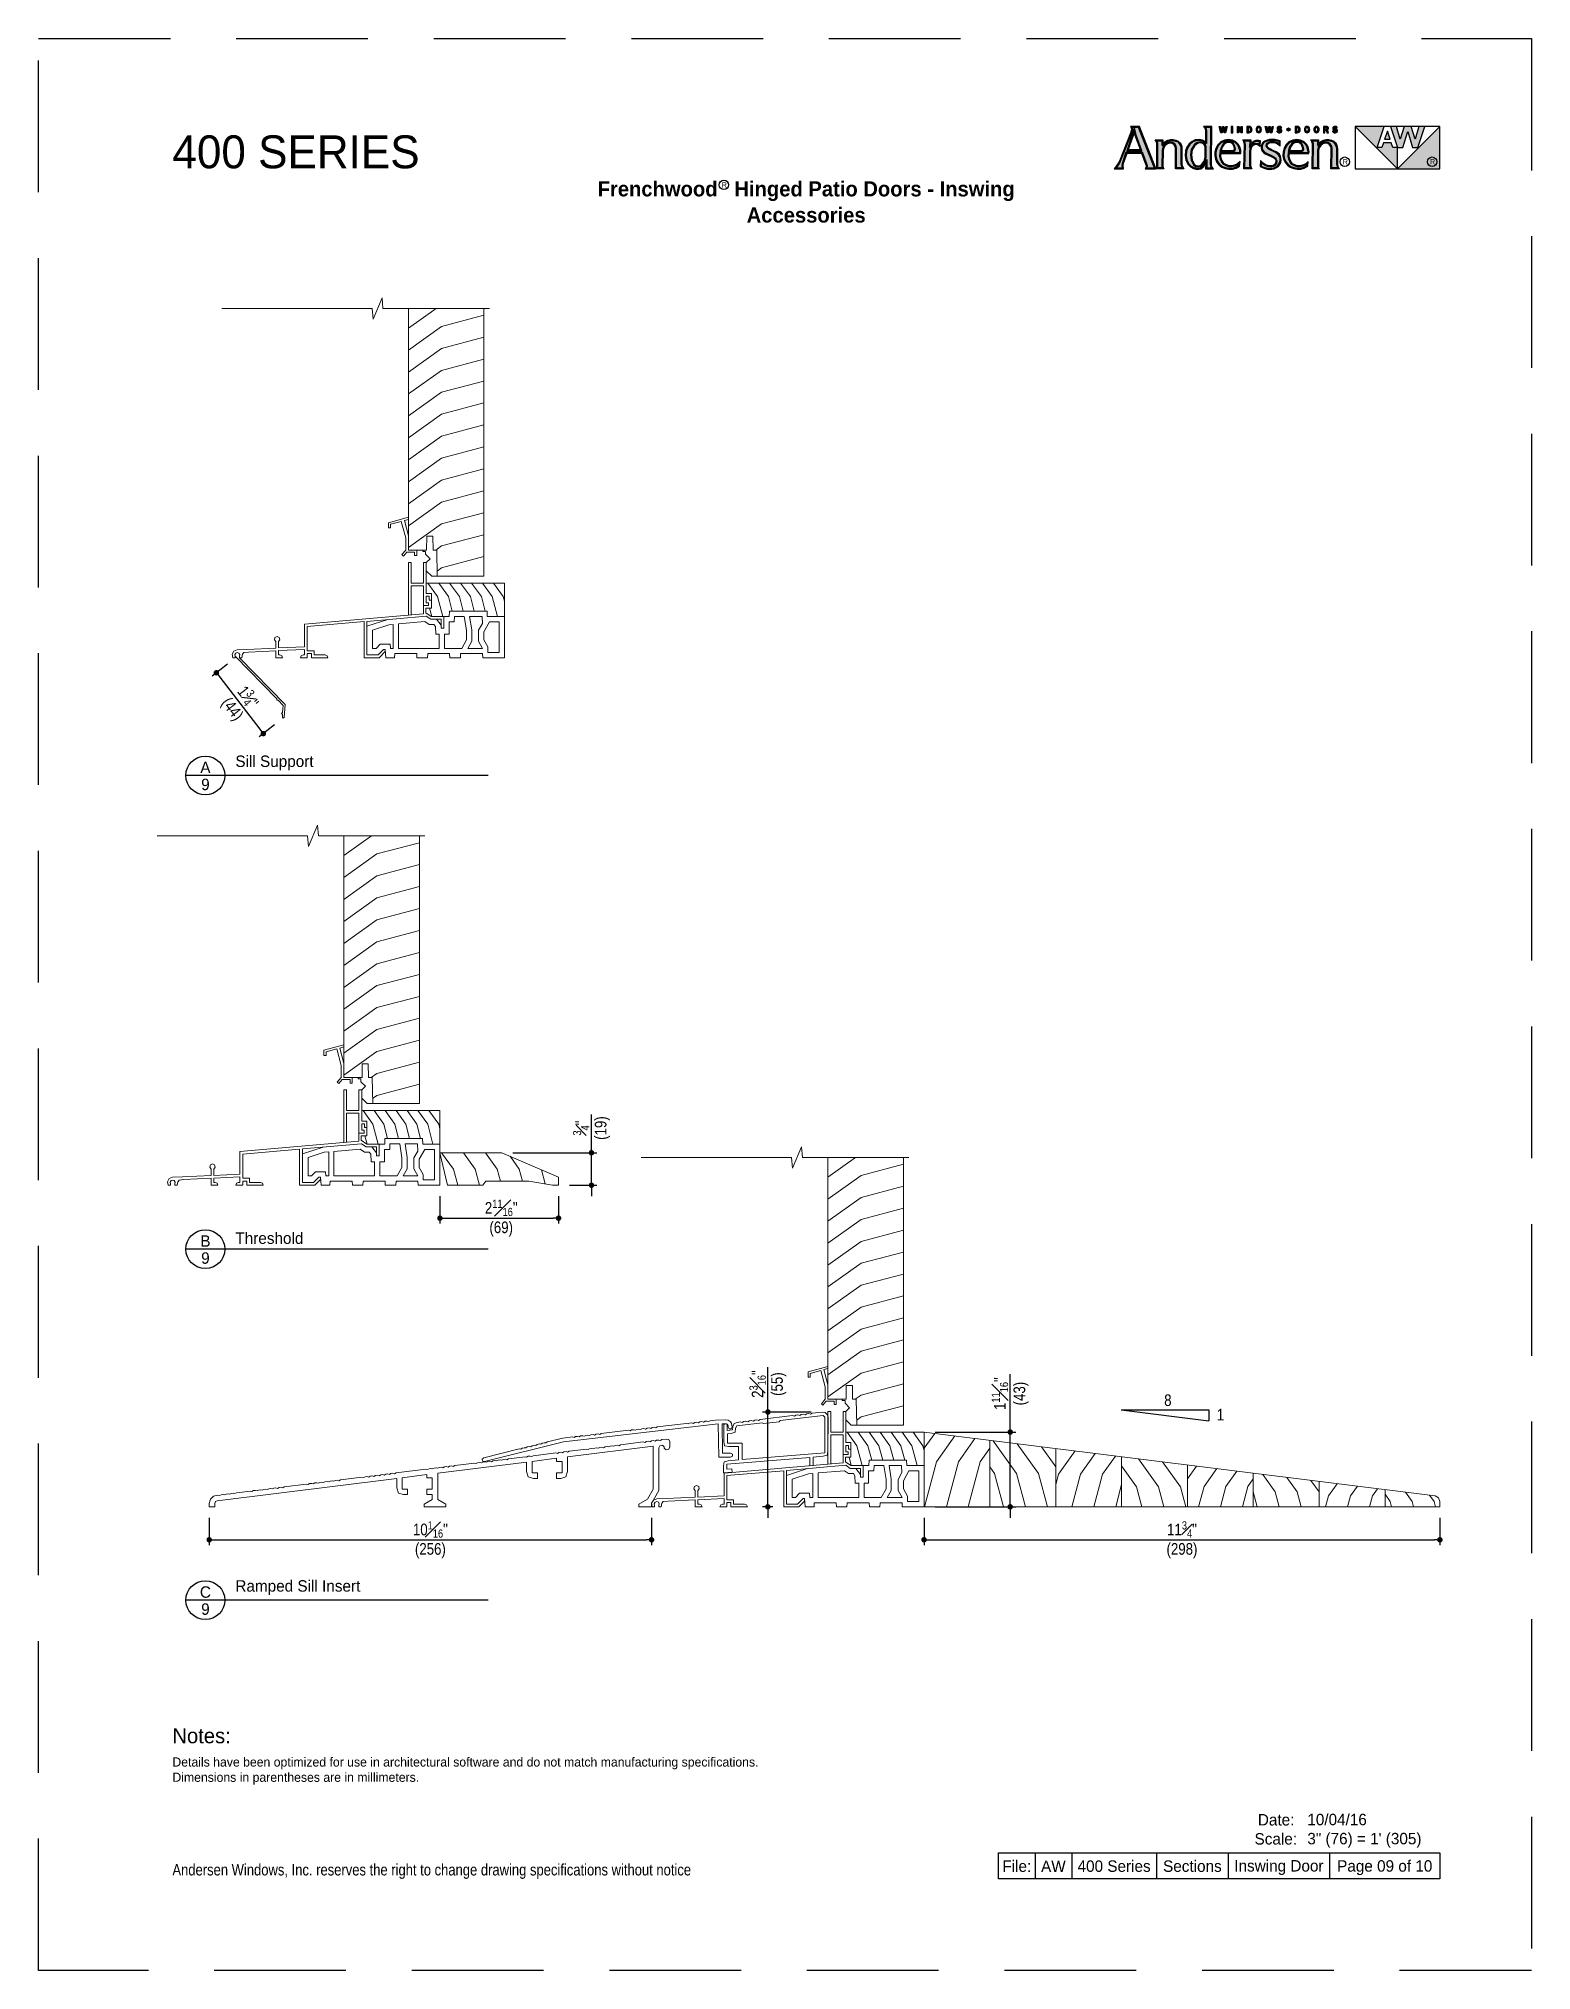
# Model space of a CAD drawing. Extents: x 0 to 323, y 0 to 44.
# Drawn here: x 272 to 306, y 0 to 44 of the extents above; entities that cross this region are included whole.
import ezdxf
from ezdxf.enums import TextEntityAlignment as Align

# ---------------------------------------------------------------- set-up
doc = ezdxf.new("R2010")
doc.units = 0
doc.header["$LTSCALE"] = 6
doc.header["$MEASUREMENT"] = 0
doc.linetypes.add('DASHED', pattern=[0.75, 0.5, -0.25])
doc.layers.get('0').update_dxf_attribs({"linetype": 'CONTINUOUS'})
doc.layers.get('Defpoints').update_dxf_attribs({"linetype": 'CONTINUOUS'})
doc.layers.add('A-ANNO-DIMS', color=3, linetype='CONTINUOUS')
doc.layers.add('A-ANNO-TEXT', color=4, linetype='CONTINUOUS')
doc.layers.add('A-DETL-MCUT', color=6, linetype='CONTINUOUS', lineweight=20)
doc.layers.add('A-DETL-PATT', color=8, linetype='CONTINUOUS', lineweight=5)
doc.layers.add('PLOT VIEW', color=1, linetype='DASHED', plot=False)
doc.styles.add('ADF Text', font='FRABK.TTF', dxfattribs={"width": 0.85})
doc.dimstyles.new('ADF 3 inches equals 1 foot', dxfattribs={"dimtxt": 0.265625, "dimasz": 0.125, "dimexe": 0.125, "dimexo": 0.25, "dimgap": 0.03125, "dimtad": 1, "dimdec": 6, "dimzin": 3, "dimdsep": 46, "dimlunit": 4, "dimtxsty": 'ADF Text', "dimblk": 'DOT', "dimcen": 0, "dimclrd": 256, "dimclre": 256, "dimclrt": 256, "dimadec": 0, "dimazin": 0, "dimtfac": 0.7, "dimtdec": 6, "dimtix": 1, "dimtmove": 0, "dimatfit": 0, "dimldrblk": 'DOT', "dimfxl": 0, "dimfrac": 1, "dimtolj": 1, "dimtzin": 4, "dimlwd": -1, "dimlwe": -1, "dimarcsym": 0})

msp = doc.modelspace()

# ---------------------------------------------------------------- texts
at = {"layer": 'A-ANNO-TEXT', "style": 'ADF Text'}
for s, p in [('A', (275.7990103, 27.19304)), ('B', (275.7990103, 16.4043818)), ('C', (275.7990103, 8.4089292))]:
    msp.add_text(s, height=0.2604167, dxfattribs=at).set_placement(p, align=Align.BOTTOM_CENTER)
for p in [(275.7990103, 27.1432206), (275.7990103, 16.3545624), (275.7990103, 8.3591098)]:
    msp.add_text('9', height=0.2604167, dxfattribs=at).set_placement(p, align=Align.TOP_CENTER)
at = {"layer": 'A-ANNO-TEXT', "style": 'ADF Text', "width": 0.85}
for s, p in [('8', (297.6369865, 12.8544561)), ('1', (298.835243, 12.5250782))]:
    msp.add_text(s, height=0.265625, dxfattribs=at).set_placement(p)
at = {"layer": 'A-ANNO-TEXT', "line_spacing_factor": 1.04, "style": 'ADF Text'}
for s, insert, char_height, width, attachment_point in [('{\\fFranklin Gothic Book|b1|i0|c0|p34;\\W1;Frenchwood   Hinged Patio Doors - Inswing\\PAccessories}', (289.4818789, 40.7499999), 0.34375, 28.869578845, 2), ('{\\W1;Sill Support}', (276.4815811, 27.3320155), 0.260416667, 3.81698722, 7), ('{\\W1;Threshold}', (276.4815811, 16.5433573), 0.260416667, 3.81698722, 7), ('{\\W1;Ramped Sill Insert}', (276.4815811, 8.5479047), 0.260416667, 3.81698722, 7)]:
    msp.add_mtext(s, dxfattribs=dict(at, insert=insert, char_height=char_height, width=width, attachment_point=attachment_point))
at = {"layer": 'A-ANNO-TEXT', "style": 'ADF Text'}
for s, insert, char_height, width, attachment_point in [('R', (287.6179495, 40.6673896), 0.1181641, 0.266745427, 5), ('{\\W1;File:}', (294.279658, 2.2401422), 0.260416667, 0.833333333, 8), ('{\\W1;AW}', (295.1129913, 2.2401422), 0.26041667, 0.833333333, 8), ('{\\W1;400 Series}', (296.4963434, 2.240142), 0.260416667, 1.933370854, 8), ('{\\W1;Sections}', (298.2794024, 2.240142), 0.260416667, 1.632747151, 8), ('{\\W1;Inswing Door}', (300.2497756, 2.1726897), 0.260416667, 2.307999283, 8), ('{\\W1;Page 09 of 10}', (302.6602218, 2.1692297), 0.260416667, 2.512893023, 8)]:
    msp.add_mtext(s, dxfattribs=dict(at, insert=insert, char_height=char_height, width=width, attachment_point=attachment_point))

# ---------------------------------------------------------------- blocks, each defined once
blk = doc.blocks.new('AW  Logo')
at = {"layer": 'A-ANNO-TEXT'}
h = blk.add_hatch(color=8, dxfattribs=at)
h.dxf.hatch_style = 1
h.paths.add_polyline_path([(-8.861, -2.582), (-8.757, -2.867), (-8.751, -2.906), (-8.759, -2.941), (-8.587, -2.941), (-8.593, -2.929), (-8.945, -2.023), (-9.093, -2.023), (-9.088, -2.056), (-9.094, -2.114), (-9.109, -2.164), (-9.347, -2.763), (-9.384, -2.84), (-9.431, -2.913), (-9.453, -2.941), (-9.316, -2.941), (-9.323, -2.899), (-9.313, -2.833), (-9.226, -2.582)])
h.paths.add_polyline_path([(-8.872, -2.552), (-9.216, -2.552), (-9.037, -2.035), (-9.012, -2.161), (-9.001, -2.201)], flags=16)
h.paths.add_polyline_path([(-8.889, -2.541), (-9.199, -2.541), (-9.04, -2.079), (-9.023, -2.164), (-9.012, -2.205)], flags=0)
h.paths.add_polyline_path([(-8.905, -2.529), (-9.183, -2.529), (-9.043, -2.124), (-9.023, -2.208)], flags=0)
h.paths.add_polyline_path([(-8.411, -2.544), (-8.397, -2.475), (-8.357, -2.415), (-8.297, -2.374), (-8.227, -2.358), (-8.169, -2.368), (-8.12, -2.399), (-8.088, -2.448), (-8.079, -2.503), (-8.083, -2.941), (-7.957, -2.941), (-7.969, -2.92), (-7.981, -2.857), (-7.981, -2.512), (-7.986, -2.466), (-8.001, -2.423), (-8.025, -2.385), (-8.055, -2.354), (-8.105, -2.332), (-8.159, -2.321), (-8.215, -2.321), (-8.27, -2.332), (-8.326, -2.362), (-8.416, -2.434), (-8.415, -2.33), (-8.524, -2.33), (-8.517, -2.34), (-8.506, -2.396), (-8.509, -2.941), (-8.409, -2.941), (-8.414, -2.91)])
h.paths.add_polyline_path([(-7.298, -2.023), (-7.421, -2.023), (-7.413, -2.032), (-7.398, -2.096), (-7.403, -2.389), (-7.501, -2.331), (-7.57, -2.319), (-7.647, -2.329), (-7.717, -2.361), (-7.78, -2.415), (-7.826, -2.482), (-7.854, -2.56), (-7.866, -2.661), (-7.849, -2.76), (-7.805, -2.85), (-7.752, -2.903), (-7.686, -2.939), (-7.613, -2.954), (-7.539, -2.94), (-7.478, -2.897), (-7.393, -2.755), (-7.395, -2.941), (-7.287, -2.941), (-7.296, -2.927), (-7.308, -2.866)])
h.paths.add_polyline_path([(-7.406, -2.468), (-7.409, -2.71), (-7.433, -2.8), (-7.487, -2.876), (-7.534, -2.91), (-7.591, -2.922), (-7.648, -2.91), (-7.696, -2.875), (-7.75, -2.766), (-7.767, -2.647), (-7.746, -2.525), (-7.684, -2.416), (-7.616, -2.366), (-7.539, -2.35), (-7.472, -2.367), (-7.426, -2.41)], flags=16)
h.paths.add_polyline_path([(-7.418, -2.469), (-7.42, -2.709), (-7.444, -2.795), (-7.495, -2.868), (-7.538, -2.899), (-7.591, -2.91), (-7.643, -2.899), (-7.687, -2.868), (-7.739, -2.762), (-7.755, -2.647), (-7.735, -2.529), (-7.675, -2.424), (-7.611, -2.377), (-7.539, -2.362), (-7.478, -2.378), (-7.436, -2.417)], flags=0)
h.paths.add_polyline_path([(-7.429, -2.471), (-7.432, -2.707), (-7.454, -2.79), (-7.504, -2.86), (-7.543, -2.889), (-7.591, -2.899), (-7.638, -2.889), (-7.678, -2.86), (-7.728, -2.759), (-7.744, -2.647), (-7.724, -2.533), (-7.666, -2.432), (-7.606, -2.387), (-7.539, -2.374), (-7.483, -2.388), (-7.446, -2.423)], flags=0)
h.paths.add_polyline_path([(-7.089, -2.594), (-6.643, -2.594), (-6.642, -2.581), (-6.644, -2.545), (-6.661, -2.477), (-6.696, -2.417), (-6.746, -2.369), (-6.818, -2.333), (-6.897, -2.32), (-6.984, -2.334), (-7.062, -2.373), (-7.126, -2.434), (-7.167, -2.513), (-7.187, -2.587), (-7.19, -2.664), (-7.175, -2.739), (-7.144, -2.809), (-7.097, -2.865), (-7.037, -2.91), (-6.968, -2.939), (-6.891, -2.952), (-6.812, -2.948), (-6.736, -2.928), (-6.667, -2.891), (-6.663, -2.852), (-6.682, -2.868), (-6.758, -2.902), (-6.821, -2.918), (-6.887, -2.917), (-6.95, -2.899), (-7.008, -2.865), (-7.052, -2.811), (-7.081, -2.749), (-7.094, -2.681)])
h.paths.add_polyline_path([(-7.094, -2.573), (-7.061, -2.463), (-7.012, -2.39), (-6.955, -2.351), (-6.888, -2.339), (-6.83, -2.352), (-6.784, -2.388), (-6.751, -2.447), (-6.738, -2.515), (-6.747, -2.545), (-6.772, -2.566), (-6.811, -2.573)], flags=16)
h.paths.add_polyline_path([(-7.078, -2.561), (-7.051, -2.468), (-7.003, -2.398), (-6.951, -2.362), (-6.888, -2.351), (-6.836, -2.363), (-6.793, -2.396), (-6.762, -2.451), (-6.75, -2.514), (-6.757, -2.538), (-6.777, -2.555), (-6.812, -2.561)], flags=0)
h.paths.add_polyline_path([(-7.063, -2.55), (-7.04, -2.473), (-6.995, -2.406), (-6.947, -2.373), (-6.888, -2.363), (-6.841, -2.373), (-6.802, -2.404), (-6.773, -2.455), (-6.762, -2.514), (-6.767, -2.531), (-6.782, -2.544), (-6.813, -2.55)], flags=0)
h.paths.add_polyline_path([(-6.418, -2.571), (-6.413, -2.516), (-6.391, -2.462), (-6.354, -2.415), (-6.316, -2.395), (-6.275, -2.388), (-6.233, -2.394), (-6.205, -2.408), (-6.203, -2.338), (-6.212, -2.335), (-6.239, -2.333), (-6.264, -2.336), (-6.305, -2.352), (-6.34, -2.378), (-6.417, -2.479), (-6.416, -2.33), (-6.532, -2.33), (-6.524, -2.342), (-6.513, -2.4), (-6.524, -2.941), (-6.405, -2.941), (-6.41, -2.93), (-6.42, -2.88)])
h.paths.add_polyline_path([(-5.96, -2.534), (-5.996, -2.51), (-6.027, -2.476), (-6.038, -2.442), (-6.032, -2.407), (-6.016, -2.381), (-5.993, -2.362), (-5.952, -2.346), (-5.909, -2.341), (-5.856, -2.346), (-5.806, -2.361), (-5.768, -2.379), (-5.747, -2.394), (-5.746, -2.344), (-5.787, -2.332), (-5.846, -2.323), (-5.905, -2.319), (-5.959, -2.322), (-6.011, -2.333), (-6.06, -2.353), (-6.085, -2.369), (-6.105, -2.39), (-6.12, -2.415), (-6.129, -2.44), (-6.134, -2.466), (-6.133, -2.492), (-6.128, -2.517), (-6.109, -2.55), (-6.083, -2.579), (-6.049, -2.601), (-5.918, -2.662), (-5.853, -2.698), (-5.829, -2.719), (-5.81, -2.745), (-5.798, -2.775), (-5.797, -2.806), (-5.803, -2.835), (-5.817, -2.862), (-5.843, -2.889), (-5.874, -2.909), (-5.909, -2.92), (-5.945, -2.922), (-6.007, -2.914), (-6.067, -2.892), (-6.119, -2.857), (-6.149, -2.83), (-6.151, -2.899), (-6.115, -2.917), (-6.066, -2.936), (-6.014, -2.949), (-5.962, -2.954), (-5.911, -2.952), (-5.863, -2.94), (-5.819, -2.919), (-5.78, -2.889), (-5.751, -2.852), (-5.732, -2.81), (-5.724, -2.764), (-5.725, -2.723), (-5.737, -2.684), (-5.758, -2.65), (-5.788, -2.621), (-5.828, -2.595), (-5.872, -2.573)])
h.paths.add_polyline_path([(-5.534, -2.594), (-5.087, -2.594), (-5.086, -2.581), (-5.089, -2.545), (-5.106, -2.477), (-5.14, -2.417), (-5.19, -2.369), (-5.262, -2.333), (-5.342, -2.32), (-5.428, -2.334), (-5.507, -2.373), (-5.57, -2.434), (-5.612, -2.513), (-5.632, -2.587), (-5.635, -2.664), (-5.62, -2.739), (-5.589, -2.809), (-5.541, -2.865), (-5.481, -2.91), (-5.413, -2.939), (-5.335, -2.952), (-5.257, -2.948), (-5.181, -2.928), (-5.112, -2.891), (-5.108, -2.852), (-5.127, -2.868), (-5.202, -2.902), (-5.265, -2.918), (-5.331, -2.917), (-5.395, -2.899), (-5.453, -2.865), (-5.497, -2.811), (-5.526, -2.749), (-5.539, -2.681)])
h.paths.add_polyline_path([(-5.506, -2.463), (-5.456, -2.39), (-5.4, -2.351), (-5.332, -2.339), (-5.275, -2.352), (-5.229, -2.388), (-5.195, -2.447), (-5.183, -2.515), (-5.192, -2.545), (-5.217, -2.566), (-5.255, -2.573), (-5.538, -2.573)], flags=16)
h.paths.add_polyline_path([(-5.523, -2.561), (-5.495, -2.468), (-5.448, -2.398), (-5.396, -2.362), (-5.333, -2.351), (-5.28, -2.363), (-5.238, -2.396), (-5.206, -2.451), (-5.195, -2.514), (-5.202, -2.538), (-5.222, -2.555), (-5.256, -2.561)], flags=0)
h.paths.add_polyline_path([(-5.507, -2.55), (-5.485, -2.473), (-5.44, -2.406), (-5.391, -2.373), (-5.333, -2.363), (-5.285, -2.373), (-5.247, -2.404), (-5.217, -2.455), (-5.206, -2.514), (-5.212, -2.531), (-5.227, -2.544), (-5.257, -2.55)], flags=0)
h.paths.add_polyline_path([(-4.968, -2.941), (-4.867, -2.941), (-4.872, -2.91), (-4.869, -2.544), (-4.855, -2.475), (-4.815, -2.415), (-4.756, -2.374), (-4.685, -2.358), (-4.628, -2.368), (-4.579, -2.399), (-4.546, -2.448), (-4.537, -2.503), (-4.541, -2.941), (-4.416, -2.941), (-4.427, -2.92), (-4.439, -2.857), (-4.439, -2.512), (-4.444, -2.466), (-4.459, -2.423), (-4.483, -2.385), (-4.514, -2.354), (-4.563, -2.332), (-4.618, -2.321), (-4.674, -2.321), (-4.728, -2.332), (-4.784, -2.362), (-4.874, -2.434), (-4.873, -2.33), (-4.982, -2.33), (-4.975, -2.34), (-4.964, -2.396)])
h = blk.add_hatch(color=8, dxfattribs=at)
h.dxf.hatch_style = 1
h.paths.add_polyline_path([(-3.049, -2.964), (-3.049, -2.483), (-3.156, -2.483), (-3.191, -2.376), (-3.369, -2.376), (-3.405, -2.483), (-3.512, -2.483), (-3.352, -2), (-4.014, -2)])
h.paths.add_polyline_path([(-3.28, -2.107), (-3.342, -2.293), (-3.219, -2.293)], flags=17)
h.paths.add_polyline_path([(-2.646, -2.292), (-2.736, -2), (-2.899, -2), (-2.988, -2.292), (-3.071, -2), (-3.209, -2), (-3.049, -2.483), (-2.927, -2.483), (-2.817, -2.112), (-2.707, -2.483), (-2.586, -2.483), (-2.425, -2), (-2.563, -2)])
h.paths.add_polyline_path([(-2.083, -2), (-3.049, -2.964), (-2.083, -2.964)])
at = {"layer": 'A-ANNO-TEXT', "color": 253}
for p, q in [((-6.818, -2), (-6.818, -2.143)), ((-4.636, -2.143), (-4.666, -2.074))]:
    blk.add_line(p, q, dxfattribs=at)
at = {"layer": 'A-ANNO-TEXT', "color": 8}
for p, q in [((-2.083, -2), (-4.014, -2)), ((-3.512, -2.483), (-3.352, -2)), ((-3.209, -2), (-3.049, -2.483)), ((-2.988, -2.292), (-3.071, -2)), ((-2.899, -2), (-2.988, -2.292)), ((-2.927, -2.483), (-2.817, -2.112)), ((-2.817, -2.112), (-2.707, -2.483)), ((-2.646, -2.292), (-2.736, -2)), ((-2.563, -2), (-2.646, -2.292)), ((-2.586, -2.483), (-2.425, -2)), ((-3.405, -2.483), (-3.512, -2.483)), ((-3.369, -2.376), (-3.405, -2.483)), ((-3.191, -2.376), (-3.369, -2.376)), ((-3.156, -2.483), (-3.191, -2.376)), ((-3.049, -2.483), (-3.156, -2.483)), ((-3.049, -2.964), (-3.049, -2.483)), ((-3.049, -2.483), (-2.927, -2.483)), ((-2.707, -2.483), (-2.586, -2.483))]:
    blk.add_line(p, q, dxfattribs=at).dxf.unprotected_set("ltscale", 0)
for points in [[(-9.133, -2), (-9.116, -2.029), (-9.111, -2.057), (-9.117, -2.11), (-9.13, -2.156), (-9.368, -2.754), (-9.404, -2.829), (-9.449, -2.9), (-9.503, -2.964), (-9.288, -2.964), (-9.299, -2.898), (-9.29, -2.839), (-9.209, -2.605), (-8.877, -2.605), (-8.779, -2.873), (-8.775, -2.905), (-8.782, -2.936), (-8.799, -2.964), (-8.547, -2.964), (-8.56, -2.943), (-8.571, -2.92), (-8.929, -2)], [(-9.023, -2.208), (-9.043, -2.124), (-9.183, -2.529), (-8.905, -2.529)], [(-7.426, -2.349), (-7.493, -2.309), (-7.569, -2.296), (-7.654, -2.306), (-7.729, -2.342), (-7.797, -2.399), (-7.847, -2.472), (-7.877, -2.555), (-7.889, -2.661), (-7.871, -2.767), (-7.824, -2.863), (-7.766, -2.922), (-7.694, -2.961), (-7.613, -2.977), (-7.53, -2.962), (-7.46, -2.913), (-7.417, -2.84), (-7.419, -2.964), (-7.243, -2.964), (-7.275, -2.918), (-7.285, -2.864), (-7.275, -2), (-7.471, -2), (-7.434, -2.043), (-7.421, -2.098)], [(-7.056, -2.096), (-7.033, -2), (-7.001, -2), (-6.978, -2.096), (-6.956, -2), (-6.928, -2), (-6.965, -2.143), (-6.998, -2.143), (-7.02, -2.048), (-7.043, -2.143), (-7.075, -2.143), (-7.112, -2), (-7.078, -2)], [(-6.801, -2), (-6.834, -2), (-6.834, -2.143), (-6.801, -2.143)], [(-6.659, -2), (-6.611, -2.085), (-6.611, -2), (-6.585, -2), (-6.585, -2.143), (-6.614, -2.143), (-6.669, -2.047), (-6.669, -2.143), (-6.695, -2.143), (-6.695, -2)], [(-6.39, -2.014), (-6.41, -2.004), (-6.432, -2), (-6.48, -2), (-6.48, -2.143), (-6.432, -2.143), (-6.41, -2.139), (-6.39, -2.128), (-6.374, -2.112), (-6.365, -2.091), (-6.363, -2.071), (-6.365, -2.052), (-6.374, -2.031)], [(-6.401, -2.093), (-6.398, -2.079), (-6.398, -2.064), (-6.401, -2.05), (-6.408, -2.038), (-6.419, -2.03), (-6.432, -2.027), (-6.447, -2.027), (-6.447, -2.116), (-6.432, -2.116), (-6.419, -2.113), (-6.408, -2.105)], [(-6.169, -2.014), (-6.188, -2.002), (-6.21, -1.998), (-6.232, -2.002), (-6.25, -2.014), (-6.263, -2.033), (-6.269, -2.052), (-6.271, -2.071), (-6.269, -2.091), (-6.263, -2.11), (-6.25, -2.128), (-6.232, -2.141), (-6.21, -2.145), (-6.188, -2.141), (-6.169, -2.128), (-6.157, -2.11), (-6.151, -2.091), (-6.149, -2.071), (-6.151, -2.052), (-6.157, -2.033)], [(-6.223, -2.113), (-6.231, -2.101), (-6.235, -2.086), (-6.236, -2.071), (-6.235, -2.056), (-6.231, -2.041), (-6.223, -2.03), (-6.21, -2.025), (-6.196, -2.03), (-6.188, -2.041), (-6.185, -2.056), (-6.184, -2.071), (-6.185, -2.086), (-6.188, -2.101), (-6.196, -2.113), (-6.21, -2.118)], [(-6.006, -2.096), (-5.983, -2), (-5.951, -2), (-5.928, -2.096), (-5.906, -2), (-5.878, -2), (-5.915, -2.143), (-5.948, -2.143), (-5.97, -2.048), (-5.993, -2.143), (-6.025, -2.143), (-6.062, -2), (-6.028, -2)], [(-5.787, -2.125), (-5.779, -2.133), (-5.769, -2.139), (-5.758, -2.143), (-5.746, -2.145), (-5.734, -2.145), (-5.723, -2.143), (-5.711, -2.139), (-5.701, -2.134), (-5.692, -2.127), (-5.686, -2.118), (-5.682, -2.107), (-5.681, -2.096), (-5.683, -2.085), (-5.688, -2.075), (-5.695, -2.067), (-5.704, -2.061), (-5.719, -2.055), (-5.734, -2.052), (-5.742, -2.05), (-5.75, -2.048), (-5.755, -2.043), (-5.757, -2.036), (-5.754, -2.029), (-5.748, -2.026), (-5.74, -2.024), (-5.731, -2.025), (-5.725, -2.026), (-5.72, -2.03), (-5.715, -2.035), (-5.713, -2.041), (-5.685, -2.031), (-5.69, -2.021), (-5.697, -2.012), (-5.707, -2.005), (-5.718, -2.001), (-5.731, -1.998), (-5.745, -1.998), (-5.759, -2.001), (-5.772, -2.007), (-5.781, -2.015), (-5.787, -2.025), (-5.79, -2.036), (-5.79, -2.048), (-5.787, -2.059), (-5.781, -2.069), (-5.772, -2.076), (-5.762, -2.081), (-5.751, -2.085), (-5.74, -2.087), (-5.731, -2.089), (-5.722, -2.092), (-5.717, -2.097), (-5.715, -2.103), (-5.717, -2.11), (-5.722, -2.115), (-5.735, -2.118), (-5.749, -2.117), (-5.755, -2.114), (-5.76, -2.11), (-5.764, -2.105), (-5.766, -2.098), (-5.797, -2.105), (-5.794, -2.116)], [(-5.29, -2.014), (-5.31, -2.004), (-5.333, -2), (-5.381, -2), (-5.381, -2.143), (-5.333, -2.143), (-5.31, -2.139), (-5.29, -2.128), (-5.275, -2.112), (-5.266, -2.091), (-5.263, -2.071), (-5.266, -2.052), (-5.275, -2.031)], [(-5.301, -2.093), (-5.298, -2.079), (-5.298, -2.064), (-5.301, -2.05), (-5.308, -2.038), (-5.319, -2.03), (-5.333, -2.027), (-5.347, -2.027), (-5.347, -2.116), (-5.333, -2.116), (-5.319, -2.113), (-5.308, -2.105)], [(-5.069, -2.014), (-5.088, -2.002), (-5.11, -1.998), (-5.132, -2.002), (-5.151, -2.014), (-5.163, -2.033), (-5.169, -2.052), (-5.171, -2.071), (-5.169, -2.091), (-5.163, -2.11), (-5.151, -2.128), (-5.132, -2.141), (-5.11, -2.145), (-5.088, -2.141), (-5.069, -2.128), (-5.057, -2.11), (-5.051, -2.091), (-5.049, -2.071), (-5.051, -2.052), (-5.057, -2.033)], [(-5.123, -2.113), (-5.132, -2.101), (-5.135, -2.086), (-5.136, -2.071), (-5.135, -2.056), (-5.132, -2.041), (-5.123, -2.03), (-5.11, -2.025), (-5.097, -2.03), (-5.088, -2.041), (-5.085, -2.056), (-5.084, -2.071), (-5.085, -2.086), (-5.088, -2.101), (-5.097, -2.113), (-5.11, -2.118)], [(-4.854, -2.014), (-4.873, -2.002), (-4.895, -1.998), (-4.917, -2.002), (-4.935, -2.014), (-4.948, -2.033), (-4.954, -2.052), (-4.956, -2.071), (-4.954, -2.091), (-4.948, -2.11), (-4.935, -2.128), (-4.917, -2.141), (-4.895, -2.145), (-4.873, -2.141), (-4.854, -2.128), (-4.842, -2.11), (-4.836, -2.091), (-4.834, -2.071), (-4.836, -2.052), (-4.842, -2.033)], [(-4.908, -2.113), (-4.916, -2.101), (-4.92, -2.086), (-4.921, -2.071), (-4.92, -2.056), (-4.916, -2.041), (-4.908, -2.03), (-4.895, -2.025), (-4.881, -2.03), (-4.873, -2.041), (-4.87, -2.056), (-4.869, -2.071), (-4.87, -2.086), (-4.873, -2.101), (-4.881, -2.113), (-4.895, -2.118)], [(-4.625, -2.06), (-4.621, -2.047), (-4.621, -2.033), (-4.627, -2.02), (-4.636, -2.009), (-4.648, -2.002), (-4.662, -2), (-4.735, -2), (-4.735, -2.143), (-4.701, -2.143), (-4.701, -2.086), (-4.677, -2.086), (-4.655, -2.143), (-4.618, -2.143), (-4.645, -2.08), (-4.633, -2.072)], [(-4.701, -2.062), (-4.672, -2.062), (-4.663, -2.059), (-4.657, -2.053), (-4.654, -2.043), (-4.657, -2.034), (-4.663, -2.028), (-4.672, -2.025), (-4.701, -2.025)], [(-4.523, -2.125), (-4.514, -2.133), (-4.505, -2.139), (-4.493, -2.143), (-4.481, -2.145), (-4.469, -2.145), (-4.458, -2.143), (-4.446, -2.139), (-4.436, -2.134), (-4.427, -2.127), (-4.421, -2.118), (-4.417, -2.107), (-4.416, -2.096), (-4.418, -2.085), (-4.423, -2.075), (-4.43, -2.067), (-4.439, -2.061), (-4.454, -2.055), (-4.469, -2.052), (-4.477, -2.05), (-4.485, -2.048), (-4.49, -2.043), (-4.492, -2.036), (-4.489, -2.029), (-4.483, -2.026), (-4.475, -2.024), (-4.466, -2.025), (-4.46, -2.026), (-4.455, -2.03), (-4.451, -2.035), (-4.448, -2.041), (-4.42, -2.031), (-4.425, -2.021), (-4.433, -2.012), (-4.442, -2.005), (-4.453, -2.001), (-4.466, -1.998), (-4.48, -1.998), (-4.494, -2.001), (-4.507, -2.007), (-4.516, -2.015), (-4.522, -2.025), (-4.525, -2.036), (-4.525, -2.048), (-4.522, -2.059), (-4.516, -2.069), (-4.507, -2.076), (-4.497, -2.081), (-4.486, -2.085), (-4.475, -2.087), (-4.466, -2.089), (-4.457, -2.092), (-4.452, -2.097), (-4.45, -2.103), (-4.452, -2.11), (-4.457, -2.115), (-4.47, -2.118), (-4.484, -2.117), (-4.49, -2.114), (-4.496, -2.11), (-4.499, -2.105), (-4.502, -2.098), (-4.532, -2.105), (-4.529, -2.116)], [(-4.014, -2), (-4.014, -2.964), (-2.083, -2.964), (-2.083, -2), (-3.049, -2.964)], [(-3.342, -2.293), (-3.219, -2.293), (-3.28, -2.107)], [(-7.918, -2.964), (-8.106, -2.964), (-8.102, -2.505), (-8.11, -2.457), (-8.137, -2.416), (-8.178, -2.39), (-8.226, -2.381), (-8.288, -2.395), (-8.34, -2.431), (-8.375, -2.484), (-8.388, -2.546), (-8.391, -2.909), (-8.386, -2.938), (-8.372, -2.964), (-8.533, -2.964), (-8.529, -2.399), (-8.539, -2.349), (-8.565, -2.307), (-8.391, -2.307), (-8.392, -2.385), (-8.338, -2.343), (-8.277, -2.311), (-8.218, -2.298), (-8.157, -2.298), (-8.098, -2.31), (-8.042, -2.335), (-8.007, -2.371), (-7.98, -2.413), (-7.964, -2.461), (-7.958, -2.51), (-7.958, -2.854), (-7.947, -2.912)], [(-7.666, -2.432), (-7.724, -2.533), (-7.744, -2.647), (-7.728, -2.759), (-7.678, -2.86), (-7.638, -2.889), (-7.591, -2.899), (-7.543, -2.889), (-7.504, -2.86), (-7.454, -2.79), (-7.432, -2.707), (-7.429, -2.471), (-7.446, -2.423), (-7.483, -2.388), (-7.539, -2.374), (-7.606, -2.387)], [(-7.189, -2.504), (-7.21, -2.584), (-7.213, -2.666), (-7.197, -2.746), (-7.164, -2.821), (-7.113, -2.882), (-7.048, -2.93), (-6.975, -2.961), (-6.892, -2.975), (-6.808, -2.971), (-6.727, -2.949), (-6.645, -2.906), (-6.635, -2.798), (-6.695, -2.848), (-6.765, -2.88), (-6.824, -2.894), (-6.883, -2.894), (-6.941, -2.878), (-6.993, -2.848), (-7.033, -2.799), (-7.059, -2.742), (-7.071, -2.68), (-7.067, -2.617), (-6.621, -2.617), (-6.619, -2.581), (-6.621, -2.541), (-6.639, -2.468), (-6.677, -2.402), (-6.732, -2.35), (-6.811, -2.311), (-6.897, -2.297), (-6.991, -2.312), (-7.076, -2.354), (-7.144, -2.42)], [(-6.782, -2.544), (-6.767, -2.531), (-6.762, -2.514), (-6.773, -2.455), (-6.802, -2.404), (-6.841, -2.373), (-6.888, -2.363), (-6.947, -2.373), (-6.995, -2.406), (-7.04, -2.473), (-7.063, -2.55), (-6.813, -2.55)], [(-6.239, -2.31), (-6.209, -2.313), (-6.179, -2.321), (-6.184, -2.456), (-6.209, -2.432), (-6.24, -2.416), (-6.274, -2.411), (-6.308, -2.417), (-6.339, -2.433), (-6.371, -2.473), (-6.39, -2.521), (-6.395, -2.572), (-6.397, -2.878), (-6.388, -2.922), (-6.369, -2.964), (-6.547, -2.964), (-6.536, -2.402), (-6.546, -2.351), (-6.575, -2.307), (-6.392, -2.307), (-6.393, -2.41), (-6.356, -2.361), (-6.317, -2.331), (-6.27, -2.314)], [(-5.843, -2.3), (-5.905, -2.296), (-5.962, -2.299), (-6.018, -2.311), (-6.071, -2.332), (-6.1, -2.351), (-6.124, -2.376), (-6.141, -2.405), (-6.152, -2.434), (-6.157, -2.464), (-6.156, -2.495), (-6.149, -2.525), (-6.128, -2.564), (-6.098, -2.597), (-6.061, -2.621), (-5.928, -2.682), (-5.866, -2.717), (-5.846, -2.734), (-5.831, -2.756), (-5.821, -2.78), (-5.82, -2.804), (-5.825, -2.828), (-5.836, -2.849), (-5.857, -2.871), (-5.884, -2.888), (-5.913, -2.897), (-5.944, -2.899), (-6.002, -2.892), (-6.056, -2.871), (-6.105, -2.839), (-6.14, -2.807), (-6.171, -2.773), (-6.174, -2.913), (-6.124, -2.938), (-6.073, -2.958), (-6.018, -2.972), (-5.962, -2.977), (-5.908, -2.975), (-5.855, -2.962), (-5.806, -2.938), (-5.763, -2.905), (-5.731, -2.864), (-5.71, -2.817), (-5.701, -2.765), (-5.703, -2.719), (-5.716, -2.675), (-5.74, -2.635), (-5.773, -2.603), (-5.816, -2.575), (-5.863, -2.552), (-5.949, -2.513), (-5.981, -2.492), (-6.007, -2.464), (-6.014, -2.44), (-6.01, -2.415), (-5.998, -2.396), (-5.981, -2.382), (-5.946, -2.368), (-5.909, -2.364), (-5.861, -2.369), (-5.814, -2.383), (-5.78, -2.399), (-5.75, -2.421), (-5.725, -2.45), (-5.723, -2.327), (-5.782, -2.31)], [(-5.634, -2.504), (-5.655, -2.584), (-5.658, -2.666), (-5.642, -2.746), (-5.609, -2.821), (-5.557, -2.882), (-5.493, -2.93), (-5.419, -2.961), (-5.337, -2.975), (-5.253, -2.971), (-5.172, -2.949), (-5.09, -2.906), (-5.08, -2.798), (-5.139, -2.848), (-5.21, -2.88), (-5.268, -2.894), (-5.328, -2.894), (-5.386, -2.878), (-5.437, -2.848), (-5.477, -2.799), (-5.504, -2.742), (-5.516, -2.68), (-5.512, -2.617), (-5.065, -2.617), (-5.063, -2.581), (-5.066, -2.541), (-5.084, -2.468), (-5.122, -2.402), (-5.177, -2.35), (-5.255, -2.311), (-5.342, -2.297), (-5.436, -2.312), (-5.521, -2.354), (-5.589, -2.42)], [(-5.227, -2.544), (-5.212, -2.531), (-5.206, -2.514), (-5.217, -2.455), (-5.247, -2.404), (-5.285, -2.373), (-5.333, -2.363), (-5.391, -2.373), (-5.44, -2.406), (-5.485, -2.473), (-5.507, -2.55), (-5.257, -2.55)], [(-4.376, -2.964), (-4.564, -2.964), (-4.56, -2.505), (-4.568, -2.457), (-4.595, -2.416), (-4.636, -2.39), (-4.684, -2.381), (-4.746, -2.395), (-4.798, -2.431), (-4.833, -2.484), (-4.846, -2.546), (-4.849, -2.909), (-4.845, -2.938), (-4.831, -2.964), (-4.991, -2.964), (-4.987, -2.399), (-4.997, -2.349), (-5.024, -2.307), (-4.849, -2.307), (-4.851, -2.385), (-4.797, -2.343), (-4.736, -2.311), (-4.676, -2.298), (-4.615, -2.298), (-4.556, -2.31), (-4.5, -2.335), (-4.465, -2.371), (-4.438, -2.413), (-4.422, -2.461), (-4.416, -2.51), (-4.416, -2.854), (-4.405, -2.912)]]:
    blk.add_lwpolyline(points, close=True, dxfattribs=at).dxf.unprotected_set("ltscale", 0)
at = {"layer": 'A-ANNO-TEXT', "color": 254}
for points in [[(-8.778, -2.952), (-8.568, -2.952), (-8.576, -2.939), (-8.582, -2.925), (-8.937, -2.011), (-9.113, -2.011), (-9.103, -2.032), (-9.1, -2.056), (-9.106, -2.112), (-9.12, -2.16), (-9.357, -2.758), (-9.394, -2.835), (-9.44, -2.906), (-9.478, -2.952), (-9.302, -2.952), (-9.311, -2.898), (-9.302, -2.836), (-9.218, -2.593), (-8.869, -2.593), (-8.768, -2.87), (-8.763, -2.905), (-8.771, -2.941)], [(-8.759, -2.941), (-8.587, -2.941), (-8.593, -2.929), (-8.945, -2.023), (-9.095, -2.023), (-9.092, -2.028), (-9.088, -2.056), (-9.094, -2.114), (-9.109, -2.164), (-9.347, -2.763), (-9.384, -2.84), (-9.431, -2.913), (-9.453, -2.941), (-9.316, -2.941), (-9.323, -2.899), (-9.313, -2.833), (-9.226, -2.582), (-8.861, -2.582), (-8.757, -2.867), (-8.751, -2.906)], [(-8.872, -2.552), (-9.001, -2.201), (-9.012, -2.161), (-9.037, -2.035), (-9.216, -2.552)], [(-8.889, -2.541), (-9.012, -2.205), (-9.023, -2.164), (-9.04, -2.079), (-9.199, -2.541)], [(-7.414, -2.369), (-7.497, -2.32), (-7.569, -2.308), (-7.65, -2.317), (-7.723, -2.352), (-7.788, -2.407), (-7.837, -2.477), (-7.866, -2.557), (-7.878, -2.661), (-7.86, -2.763), (-7.814, -2.856), (-7.759, -2.912), (-7.69, -2.95), (-7.613, -2.966), (-7.534, -2.951), (-7.469, -2.905), (-7.405, -2.797), (-7.407, -2.952), (-7.265, -2.952), (-7.285, -2.923), (-7.297, -2.865), (-7.287, -2.011), (-7.446, -2.011), (-7.424, -2.038), (-7.409, -2.097)], [(-7.403, -2.389), (-7.501, -2.331), (-7.57, -2.319), (-7.647, -2.329), (-7.717, -2.361), (-7.78, -2.415), (-7.826, -2.482), (-7.854, -2.56), (-7.866, -2.661), (-7.849, -2.76), (-7.805, -2.85), (-7.752, -2.903), (-7.686, -2.939), (-7.613, -2.954), (-7.539, -2.94), (-7.478, -2.897), (-7.393, -2.755), (-7.395, -2.941), (-7.287, -2.941), (-7.296, -2.927), (-7.308, -2.866), (-7.298, -2.023), (-7.421, -2.023), (-7.413, -2.032), (-7.398, -2.096)], [(-7.938, -2.952), (-8.094, -2.952), (-8.09, -2.504), (-8.099, -2.453), (-8.129, -2.408), (-8.174, -2.379), (-8.226, -2.37), (-8.293, -2.384), (-8.349, -2.423), (-8.386, -2.48), (-8.399, -2.545), (-8.403, -2.909), (-8.397, -2.942), (-8.392, -2.952), (-8.521, -2.952), (-8.517, -2.397), (-8.528, -2.345), (-8.544, -2.318), (-8.403, -2.318), (-8.404, -2.409), (-8.332, -2.352), (-8.274, -2.321), (-8.217, -2.309), (-8.158, -2.309), (-8.101, -2.321), (-8.049, -2.345), (-8.016, -2.378), (-7.991, -2.418), (-7.975, -2.463), (-7.97, -2.511), (-7.97, -2.855), (-7.958, -2.916)], [(-7.957, -2.941), (-8.083, -2.941), (-8.079, -2.503), (-8.088, -2.448), (-8.12, -2.399), (-8.169, -2.368), (-8.227, -2.358), (-8.297, -2.374), (-8.357, -2.415), (-8.397, -2.475), (-8.411, -2.544), (-8.414, -2.91), (-8.409, -2.941), (-8.509, -2.941), (-8.506, -2.396), (-8.517, -2.34), (-8.524, -2.33), (-8.415, -2.33), (-8.416, -2.434), (-8.326, -2.362), (-8.27, -2.332), (-8.215, -2.321), (-8.159, -2.321), (-8.105, -2.332), (-8.055, -2.354), (-8.025, -2.385), (-8.001, -2.423), (-7.986, -2.466), (-7.981, -2.512), (-7.981, -2.857), (-7.969, -2.92)], [(-7.684, -2.416), (-7.746, -2.525), (-7.767, -2.647), (-7.75, -2.766), (-7.696, -2.875), (-7.648, -2.91), (-7.591, -2.922), (-7.534, -2.91), (-7.487, -2.876), (-7.433, -2.8), (-7.409, -2.71), (-7.406, -2.468), (-7.426, -2.41), (-7.472, -2.367), (-7.539, -2.35), (-7.616, -2.366)], [(-7.675, -2.424), (-7.735, -2.529), (-7.755, -2.647), (-7.739, -2.762), (-7.687, -2.868), (-7.643, -2.899), (-7.591, -2.91), (-7.538, -2.899), (-7.495, -2.868), (-7.444, -2.795), (-7.42, -2.709), (-7.418, -2.469), (-7.436, -2.417), (-7.478, -2.378), (-7.539, -2.362), (-7.611, -2.377)], [(-7.178, -2.508), (-7.199, -2.585), (-7.202, -2.665), (-7.186, -2.743), (-7.154, -2.815), (-7.105, -2.874), (-7.043, -2.92), (-6.971, -2.95), (-6.891, -2.964), (-6.81, -2.96), (-6.732, -2.938), (-6.656, -2.899), (-6.649, -2.825), (-6.689, -2.858), (-6.762, -2.891), (-6.822, -2.906), (-6.885, -2.905), (-6.946, -2.889), (-7.001, -2.857), (-7.043, -2.805), (-7.07, -2.745), (-7.083, -2.681), (-7.078, -2.605), (-6.632, -2.605), (-6.63, -2.581), (-6.633, -2.543), (-6.65, -2.472), (-6.687, -2.41), (-6.739, -2.36), (-6.814, -2.322), (-6.897, -2.309), (-6.987, -2.323), (-7.069, -2.364), (-7.135, -2.427)], [(-7.167, -2.513), (-7.187, -2.587), (-7.19, -2.664), (-7.175, -2.739), (-7.144, -2.809), (-7.097, -2.865), (-7.037, -2.91), (-6.968, -2.939), (-6.891, -2.952), (-6.812, -2.948), (-6.736, -2.928), (-6.667, -2.891), (-6.663, -2.852), (-6.682, -2.868), (-6.758, -2.902), (-6.821, -2.918), (-6.887, -2.917), (-6.95, -2.899), (-7.008, -2.865), (-7.052, -2.811), (-7.081, -2.749), (-7.094, -2.681), (-7.089, -2.594), (-6.643, -2.594), (-6.642, -2.581), (-6.644, -2.545), (-6.661, -2.477), (-6.696, -2.417), (-6.746, -2.369), (-6.818, -2.333), (-6.897, -2.32), (-6.984, -2.334), (-7.062, -2.373), (-7.126, -2.434)], [(-6.772, -2.566), (-6.747, -2.545), (-6.738, -2.515), (-6.751, -2.447), (-6.784, -2.388), (-6.83, -2.352), (-6.888, -2.339), (-6.955, -2.351), (-7.012, -2.39), (-7.061, -2.463), (-7.094, -2.573), (-6.811, -2.573)], [(-6.777, -2.555), (-6.757, -2.538), (-6.75, -2.514), (-6.762, -2.451), (-6.793, -2.396), (-6.836, -2.363), (-6.888, -2.351), (-6.951, -2.362), (-7.003, -2.398), (-7.051, -2.468), (-7.078, -2.561), (-6.812, -2.561)], [(-6.239, -2.322), (-6.211, -2.324), (-6.191, -2.329), (-6.195, -2.429), (-6.202, -2.422), (-6.236, -2.405), (-6.274, -2.399), (-6.312, -2.406), (-6.347, -2.424), (-6.381, -2.468), (-6.401, -2.518), (-6.406, -2.572), (-6.409, -2.879), (-6.399, -2.926), (-6.387, -2.952), (-6.535, -2.952), (-6.525, -2.401), (-6.535, -2.346), (-6.554, -2.318), (-6.404, -2.318), (-6.405, -2.444), (-6.348, -2.37), (-6.311, -2.341), (-6.267, -2.325)], [(-6.239, -2.333), (-6.212, -2.335), (-6.203, -2.338), (-6.205, -2.408), (-6.233, -2.394), (-6.275, -2.388), (-6.316, -2.395), (-6.354, -2.415), (-6.391, -2.462), (-6.413, -2.516), (-6.418, -2.571), (-6.42, -2.88), (-6.41, -2.93), (-6.405, -2.941), (-6.524, -2.941), (-6.513, -2.4), (-6.524, -2.342), (-6.532, -2.33), (-6.416, -2.33), (-6.417, -2.479), (-6.34, -2.378), (-6.305, -2.352), (-6.264, -2.336)], [(-5.844, -2.311), (-5.905, -2.308), (-5.96, -2.311), (-6.014, -2.322), (-6.066, -2.342), (-6.092, -2.36), (-6.114, -2.383), (-6.131, -2.41), (-6.141, -2.437), (-6.145, -2.465), (-6.145, -2.493), (-6.139, -2.521), (-6.119, -2.557), (-6.09, -2.588), (-6.055, -2.611), (-5.923, -2.672), (-5.859, -2.708), (-5.837, -2.726), (-5.821, -2.75), (-5.81, -2.778), (-5.809, -2.805), (-5.814, -2.831), (-5.827, -2.856), (-5.85, -2.88), (-5.879, -2.898), (-5.911, -2.909), (-5.944, -2.911), (-6.005, -2.903), (-6.062, -2.881), (-6.112, -2.848), (-6.148, -2.816), (-6.16, -2.802), (-6.162, -2.906), (-6.12, -2.927), (-6.069, -2.947), (-6.016, -2.961), (-5.962, -2.965), (-5.909, -2.963), (-5.859, -2.951), (-5.812, -2.928), (-5.772, -2.897), (-5.741, -2.858), (-5.721, -2.813), (-5.713, -2.765), (-5.714, -2.721), (-5.726, -2.679), (-5.749, -2.642), (-5.78, -2.612), (-5.822, -2.585), (-5.868, -2.562), (-5.955, -2.524), (-5.988, -2.501), (-6.017, -2.47), (-6.026, -2.441), (-6.021, -2.411), (-6.007, -2.389), (-5.987, -2.372), (-5.949, -2.357), (-5.909, -2.353), (-5.858, -2.358), (-5.81, -2.372), (-5.774, -2.389), (-5.742, -2.413), (-5.736, -2.42), (-5.735, -2.335), (-5.785, -2.321)], [(-5.846, -2.323), (-5.905, -2.319), (-5.959, -2.322), (-6.011, -2.333), (-6.06, -2.353), (-6.085, -2.369), (-6.105, -2.39), (-6.12, -2.415), (-6.129, -2.44), (-6.134, -2.466), (-6.133, -2.492), (-6.128, -2.517), (-6.109, -2.55), (-6.083, -2.579), (-6.049, -2.601), (-5.918, -2.662), (-5.853, -2.698), (-5.829, -2.719), (-5.81, -2.745), (-5.798, -2.775), (-5.797, -2.806), (-5.803, -2.835), (-5.817, -2.862), (-5.843, -2.889), (-5.874, -2.909), (-5.909, -2.92), (-5.945, -2.922), (-6.007, -2.914), (-6.067, -2.892), (-6.119, -2.857), (-6.149, -2.83), (-6.151, -2.899), (-6.115, -2.917), (-6.066, -2.936), (-6.014, -2.949), (-5.962, -2.954), (-5.911, -2.952), (-5.863, -2.94), (-5.819, -2.919), (-5.78, -2.889), (-5.751, -2.852), (-5.732, -2.81), (-5.724, -2.764), (-5.725, -2.723), (-5.737, -2.684), (-5.758, -2.65), (-5.788, -2.621), (-5.828, -2.595), (-5.872, -2.573), (-5.96, -2.534), (-5.996, -2.51), (-6.027, -2.476), (-6.038, -2.442), (-6.032, -2.407), (-6.016, -2.381), (-5.993, -2.362), (-5.952, -2.346), (-5.909, -2.341), (-5.856, -2.346), (-5.806, -2.361), (-5.768, -2.379), (-5.747, -2.394), (-5.746, -2.344), (-5.787, -2.332)], [(-5.623, -2.508), (-5.643, -2.585), (-5.646, -2.665), (-5.631, -2.743), (-5.599, -2.815), (-5.549, -2.874), (-5.487, -2.92), (-5.416, -2.95), (-5.336, -2.964), (-5.255, -2.96), (-5.176, -2.938), (-5.101, -2.899), (-5.094, -2.825), (-5.133, -2.858), (-5.206, -2.891), (-5.267, -2.906), (-5.33, -2.905), (-5.39, -2.889), (-5.445, -2.857), (-5.487, -2.805), (-5.515, -2.745), (-5.527, -2.681), (-5.523, -2.605), (-5.076, -2.605), (-5.075, -2.581), (-5.077, -2.543), (-5.095, -2.472), (-5.131, -2.41), (-5.183, -2.36), (-5.259, -2.322), (-5.342, -2.309), (-5.432, -2.323), (-5.514, -2.364), (-5.579, -2.427)], [(-5.612, -2.513), (-5.632, -2.587), (-5.635, -2.664), (-5.62, -2.739), (-5.589, -2.809), (-5.541, -2.865), (-5.481, -2.91), (-5.413, -2.939), (-5.335, -2.952), (-5.257, -2.948), (-5.181, -2.928), (-5.112, -2.891), (-5.108, -2.852), (-5.127, -2.868), (-5.202, -2.902), (-5.265, -2.918), (-5.331, -2.917), (-5.395, -2.899), (-5.453, -2.865), (-5.497, -2.811), (-5.526, -2.749), (-5.539, -2.681), (-5.534, -2.594), (-5.087, -2.594), (-5.086, -2.581), (-5.089, -2.545), (-5.106, -2.477), (-5.14, -2.417), (-5.19, -2.369), (-5.262, -2.333), (-5.342, -2.32), (-5.428, -2.334), (-5.507, -2.373), (-5.57, -2.434)], [(-5.217, -2.566), (-5.192, -2.545), (-5.183, -2.515), (-5.195, -2.447), (-5.229, -2.388), (-5.275, -2.352), (-5.332, -2.339), (-5.4, -2.351), (-5.456, -2.39), (-5.506, -2.463), (-5.538, -2.573), (-5.255, -2.573)], [(-5.222, -2.555), (-5.202, -2.538), (-5.195, -2.514), (-5.206, -2.451), (-5.238, -2.396), (-5.28, -2.363), (-5.333, -2.351), (-5.396, -2.362), (-5.448, -2.398), (-5.495, -2.468), (-5.523, -2.561), (-5.256, -2.561)], [(-4.396, -2.952), (-4.552, -2.952), (-4.549, -2.504), (-4.557, -2.453), (-4.587, -2.408), (-4.632, -2.379), (-4.685, -2.37), (-4.751, -2.384), (-4.807, -2.423), (-4.844, -2.48), (-4.857, -2.545), (-4.861, -2.909), (-4.856, -2.942), (-4.85, -2.952), (-4.979, -2.952), (-4.976, -2.397), (-4.986, -2.345), (-5.003, -2.318), (-4.861, -2.318), (-4.863, -2.409), (-4.79, -2.352), (-4.732, -2.321), (-4.675, -2.309), (-4.617, -2.309), (-4.559, -2.321), (-4.507, -2.345), (-4.474, -2.378), (-4.449, -2.418), (-4.433, -2.463), (-4.428, -2.511), (-4.428, -2.855), (-4.416, -2.916)], [(-4.416, -2.941), (-4.541, -2.941), (-4.537, -2.503), (-4.546, -2.448), (-4.579, -2.399), (-4.628, -2.368), (-4.685, -2.358), (-4.756, -2.374), (-4.815, -2.415), (-4.855, -2.475), (-4.869, -2.544), (-4.872, -2.91), (-4.867, -2.941), (-4.968, -2.941), (-4.964, -2.396), (-4.975, -2.34), (-4.982, -2.33), (-4.873, -2.33), (-4.874, -2.434), (-4.784, -2.362), (-4.728, -2.332), (-4.674, -2.321), (-4.618, -2.321), (-4.563, -2.332), (-4.514, -2.354), (-4.483, -2.385), (-4.459, -2.423), (-4.444, -2.466), (-4.439, -2.512), (-4.439, -2.857), (-4.427, -2.92)]]:
    blk.add_lwpolyline(points, close=True, dxfattribs=at).dxf.unprotected_set("ltscale", 0)
at = {"layer": 'A-ANNO-TEXT', "color": 253}
for points in [[(-7.095, -2), (-7.059, -2.143), (-7.017, -2), (-6.981, -2.143), (-6.942, -2)], [(-6.682, -2.143), (-6.682, -2), (-6.598, -2.143), (-6.598, -2)], [(-6.045, -2), (-6.009, -2.143), (-5.967, -2), (-5.931, -2.143), (-5.892, -2)], [(-5.699, -2.036), (-5.709, -2.021), (-5.719, -2.015), (-5.728, -2.012), (-5.742, -2.011), (-5.757, -2.015), (-5.767, -2.021), (-5.773, -2.033), (-5.772, -2.048), (-5.763, -2.06), (-5.744, -2.068), (-5.729, -2.071), (-5.716, -2.075), (-5.702, -2.086), (-5.698, -2.103), (-5.703, -2.116), (-5.714, -2.126), (-5.732, -2.131), (-5.753, -2.13), (-5.765, -2.125), (-5.774, -2.118), (-5.779, -2.11), (-5.782, -2.102)], [(-4.718, -2.143), (-4.718, -2.013), (-4.667, -2.013), (-4.656, -2.015), (-4.642, -2.027), (-4.638, -2.038), (-4.641, -2.056), (-4.654, -2.069), (-4.666, -2.074), (-4.718, -2.074)], [(-4.434, -2.036), (-4.444, -2.021), (-4.454, -2.015), (-4.463, -2.012), (-4.477, -2.011), (-4.492, -2.015), (-4.502, -2.021), (-4.508, -2.033), (-4.507, -2.048), (-4.498, -2.06), (-4.48, -2.068), (-4.464, -2.071), (-4.451, -2.075), (-4.437, -2.086), (-4.433, -2.103), (-4.438, -2.116), (-4.449, -2.126), (-4.467, -2.131), (-4.488, -2.13), (-4.5, -2.125), (-4.509, -2.118), (-4.514, -2.11), (-4.517, -2.102)]]:
    blk.add_lwpolyline(points, dxfattribs=at)
for points in [[(-6.432, -2.013), (-6.406, -2.021), (-6.387, -2.041), (-6.38, -2.071), (-6.387, -2.102), (-6.406, -2.122), (-6.432, -2.129), (-6.463, -2.129), (-6.463, -2.013)], [(-6.164, -2.054), (-6.162, -2.071), (-6.164, -2.088), (-6.169, -2.105), (-6.179, -2.119), (-6.193, -2.128), (-6.21, -2.131), (-6.227, -2.128), (-6.241, -2.119), (-6.251, -2.105), (-6.256, -2.088), (-6.257, -2.071), (-6.256, -2.054), (-6.251, -2.038), (-6.241, -2.024), (-6.227, -2.015), (-6.21, -2.012), (-6.193, -2.015), (-6.179, -2.024), (-6.169, -2.038)], [(-5.333, -2.013), (-5.307, -2.021), (-5.288, -2.041), (-5.281, -2.071), (-5.288, -2.102), (-5.307, -2.122), (-5.333, -2.129), (-5.364, -2.129), (-5.364, -2.013)], [(-5.064, -2.054), (-5.062, -2.071), (-5.064, -2.088), (-5.069, -2.105), (-5.079, -2.119), (-5.093, -2.128), (-5.11, -2.131), (-5.127, -2.128), (-5.141, -2.119), (-5.151, -2.105), (-5.156, -2.088), (-5.158, -2.071), (-5.156, -2.054), (-5.151, -2.038), (-5.141, -2.024), (-5.127, -2.015), (-5.11, -2.012), (-5.093, -2.015), (-5.079, -2.024), (-5.069, -2.038)], [(-4.849, -2.054), (-4.847, -2.071), (-4.849, -2.088), (-4.854, -2.105), (-4.864, -2.119), (-4.878, -2.128), (-4.895, -2.131), (-4.912, -2.128), (-4.926, -2.119), (-4.936, -2.105), (-4.941, -2.088), (-4.943, -2.071), (-4.941, -2.054), (-4.936, -2.038), (-4.926, -2.024), (-4.912, -2.015), (-4.895, -2.012), (-4.878, -2.015), (-4.864, -2.024), (-4.854, -2.038)]]:
    blk.add_lwpolyline(points, close=True, dxfattribs=at)
at = {"layer": 'A-ANNO-TEXT', "color": 8}
for centre, radius in [((-5.533, -2.071), 0.0356), ((-4.25, -2.803), 0.107)]:
    blk.add_circle(centre, radius, dxfattribs=at).dxf.unprotected_set("ltscale", 0)
at = {"layer": 'A-ANNO-TEXT', "color": 253}
blk.add_circle((-5.533, -2.071), 0.0171, dxfattribs=at)
at = {"layer": 'A-ANNO-TEXT', "color": 255}
blk.add_circle((-2.262, -2.803), 0.107, dxfattribs=at).dxf.unprotected_set("ltscale", 0)
at = {"layer": 'A-ANNO-TEXT', "color": 8, "insert": (-4.239, -2.803), "char_height": 0.118, "width": 0.26675, "attachment_point": 5, "style": 'ADF Text'}
blk.add_mtext('R', dxfattribs=at)
at = {"layer": 'A-ANNO-TEXT', "color": 255, "insert": (-2.251, -2.803), "char_height": 0.118, "width": 0.26675, "attachment_point": 5, "style": 'ADF Text'}
blk.add_mtext('R', dxfattribs=at)
blk = doc.blocks.new('200 Series Sections')
at = {"layer": 'PLOT VIEW'}
blk.add_lwpolyline([(0, 44), (34, 44), (34, 0), (0, 0)], close=True, dxfattribs=at)
at = {"layer": 'A-DETL-MCUT'}
blk.add_blockref('AW  Logo', (34, 44), dxfattribs=at)
at = {"layer": 'A-ANNO-TEXT', "color": 8, "insert": (3.047, 41.036), "char_height": 0.75, "width": 5.4286, "attachment_point": 7, "style": 'ADF Text'}
blk.add_mtext('{\\fFranklin Gothic Demi Cond|b0|i0|c0|p34;\\W1;400 SERIES}', dxfattribs=at)
at = {"layer": 'A-ANNO-TEXT', "line_spacing_factor": 1.04, "style": 'ADF Text'}
for s, insert, char_height, width, attachment_point in [('{\\W1;Notes:}', (3.047, 5.516), 0.34375, 25.6958, 1), ('Andersen Windows, Inc. reserves the right to change drawing specifications without notice', (3.047, 2.083), 0.26042, 13.9095, 7)]:
    blk.add_mtext(s, dxfattribs=dict(at, insert=insert, char_height=char_height, width=width, attachment_point=attachment_point))
at = {"layer": 'A-ANNO-TEXT', "style": 'ADF Text'}
for s, insert, char_height, width, attachment_point in [('\\pi-0.625,l0.625,t0.625;{\\W1;Details have been optimized for use in architectural software and do not match manufacturing specifications.\\PDimensions in parentheses are in millimeters.}', (3.047, 4.85), 0.208333, 23.35277, 1), ('\\pi0.042099;{\\W1;Date:\\P\\pi-0.032878;Scale:}', (27.728, 2.862), 0.26042, 0.90494, 7), ('{\\W1;10/04/16\\P3" (76) = 1\' (305)}', (28.897, 2.793), 0.26042, 3.02006, 7)]:
    blk.add_mtext(s, dxfattribs=dict(at, insert=insert, char_height=char_height, width=width, attachment_point=attachment_point))
blk = doc.blocks.new('Threshold')
at = {"layer": 'A-DETL-MCUT'}
blk.add_lwpolyline([(0.976, 0), (1.048, 0.096), (2.024, 0.096), (2.565, 0), (2.702, 0), (2.702, 0.183), (1.411, 0.741), (0, 0.741), (0.169, 0)], close=True, dxfattribs=at)
at = {"layer": 'A-DETL-PATT'}
for points in [[(0.404, 0), (0.306, 0.367), (0.039, 0.741)], [(0.904, 0), (0.806, 0.367), (0.539, 0.741)], [(1.378, 0.096), (1.306, 0.367), (1.039, 0.741)], [(1.878, 0.096), (1.806, 0.367), (1.596, 0.661)], [(2.396, 0.03), (2.31, 0.352)]]:
    blk.add_lwpolyline(points, dxfattribs=at)
blk = doc.blocks.new('Sill Support')
at = {"layer": 'A-DETL-MCUT'}
blk.add_lwpolyline([(1.022, -1.359), (1.042, -1.069), (0, -0.005), (0, 0.031), (0.007, 0.069), (-0.012, 0.103), (-0.048, 0.116), (-0.084, 0.103), (-0.103, 0.069), (-0.096, 0.031), (0.851, -0.936), (0.851, -0.967), (0.882, -0.968), (0.997, -1.086), (0.986, -1.249), (0.963, -1.27), (0.983, -1.294), (0.979, -1.356), (0.999, -1.379)], close=True, dxfattribs=at)
blk = doc.blocks.new('_DOT')
at = {"color": 0, "linetype": 'ByBlock'}
blk.add_line((-0.5, 0), (-1, 0), dxfattribs=at)
at = {"color": 0, "linetype": 'ByBlock', "const_width": 0.5}
blk.add_lwpolyline([(-0.25, 0, 1), (0.25, 0, 1)], format="xyb", close=True, dxfattribs=at)
blk = doc.blocks.new('*D202')
at = {"layer": 'A-ANNO-DIMS', "transparency": 16777216}
for p, q in [((284.592, 18.749), (284.592, 19.497)), ((282.802, 18.624), (284.717, 18.624)), ((284.592, 17.883), (284.592, 18.624)), ((284.092, 17.883), (284.717, 17.883)), ((284.592, 17.758), (284.592, 17.633))]:
    blk.add_line(p, q, dxfattribs=at)
at = {"layer": 'Defpoints', "color": 0, "transparency": 16777216}
for p in [(282.552, 18.624), (283.842, 17.883), (284.592, 17.883)]:
    blk.add_point(p, dxfattribs=at)
at = {"layer": 'A-ANNO-DIMS', "transparency": 16777216, "xscale": 0.125, "yscale": 0.125, "zscale": 0.125}
for p, rotation in [((284.592, 18.624), 270), ((284.592, 17.883), 90)]:
    blk.add_blockref('_DOT', p, dxfattribs=dict(at, rotation=rotation))
at = {"layer": 'A-ANNO-DIMS', "transparency": 16777216, "insert": (284.592, 19.185), "char_height": 0.26562, "attachment_point": 5, "rotation": 90, "style": 'ADF Text'}
blk.add_mtext('\\A1;{\\H0.700000x;\\S3#4;}"\\P\\f [;\\fFranklin Gothic Book;(19)\\f]', dxfattribs=at)
blk = doc.blocks.new('*D203')
at = {"layer": 'A-ANNO-DIMS', "transparency": 16777216}
for p, q in [((281.14, 17.633), (281.14, 17.008)), ((283.842, 17.633), (283.842, 17.008)), ((281.265, 17.133), (283.717, 17.133))]:
    blk.add_line(p, q, dxfattribs=at)
at = {"layer": 'Defpoints', "color": 0, "transparency": 16777216}
for p in [(281.14, 17.883), (283.842, 17.883), (283.842, 17.133)]:
    blk.add_point(p, dxfattribs=at)
at = {"layer": 'A-ANNO-DIMS', "transparency": 16777216, "xscale": 0.125, "yscale": 0.125, "zscale": 0.125, "rotation": 180}
blk.add_blockref('_DOT', (281.14, 17.133), dxfattribs=at)
at = {"layer": 'A-ANNO-DIMS', "transparency": 16777216, "xscale": 0.125, "yscale": 0.125, "zscale": 0.125}
blk.add_blockref('_DOT', (283.842, 17.133), dxfattribs=at)
at = {"layer": 'A-ANNO-DIMS', "transparency": 16777216, "insert": (282.536, 17.133), "char_height": 0.26562, "attachment_point": 5, "style": 'ADF Text'}
blk.add_mtext('\\A1;2{\\H0.700000x;\\S11#16;}"\\P\\f [;\\fFranklin Gothic Book;(69)\\f]', dxfattribs=at)
blk = doc.blocks.new('*D204')
at = {"layer": 'A-ANNO-DIMS', "transparency": 16777216}
for p, q in [((276.303, 29.752), (275.95, 29.48)), ((276.125, 29.457), (277.042, 28.27)), ((277.373, 28.367), (277.02, 28.095))]:
    blk.add_line(p, q, dxfattribs=at)
at = {"layer": 'Defpoints', "color": 0, "transparency": 16777216}
for p in [(276.501, 29.905), (277.119, 28.171), (277.571, 28.52)]:
    blk.add_point(p, dxfattribs=at)
at = {"layer": 'A-ANNO-DIMS', "transparency": 16777216, "xscale": 0.125, "yscale": 0.125, "zscale": 0.125}
for p, rotation in [((276.049, 29.556), 127.6866306030029), ((277.119, 28.171), 307.6866306030029)]:
    blk.add_blockref('_DOT', p, dxfattribs=dict(at, rotation=rotation))
at = {"layer": 'A-ANNO-DIMS', "transparency": 16777216, "insert": (276.584, 28.863), "char_height": 0.26562, "attachment_point": 5, "rotation": 307.6866, "style": 'ADF Text'}
blk.add_mtext('\\A1;1{\\H0.700000x;\\S3#4;}"\\P\\f [;\\fFranklin Gothic Book;(44)\\f]', dxfattribs=at)
blk = doc.blocks.new('AW Detail Tag')
at = {"layer": 'A-ANNO-TEXT'}
blk.add_line((6.886, 0), (0, 0), dxfattribs=at)
blk.add_circle((0.443, 0), 0.443, dxfattribs=at)
blk = doc.blocks.new('*D205')
at = {"layer": 'A-ANNO-DIMS', "transparency": 16777216}
for p, q in [((294.13, 12.386), (294.13, 13.58)), ((292.417, 12.261), (294.255, 12.261)), ((294.13, 10.558), (294.13, 12.261)), ((292.417, 10.558), (294.255, 10.558)), ((294.13, 10.433), (294.13, 10.308))]:
    blk.add_line(p, q, dxfattribs=at)
at = {"layer": 'Defpoints', "color": 0, "transparency": 16777216}
for p in [(292.167, 12.261), (292.167, 10.558), (294.13, 10.558)]:
    blk.add_point(p, dxfattribs=at)
at = {"layer": 'A-ANNO-DIMS', "transparency": 16777216, "xscale": 0.125, "yscale": 0.125, "zscale": 0.125}
for p, rotation in [((294.13, 12.261), 270), ((294.13, 10.558), 90)]:
    blk.add_blockref('_DOT', p, dxfattribs=dict(at, rotation=rotation))
at = {"layer": 'A-ANNO-DIMS', "transparency": 16777216, "insert": (294.13, 13.137), "char_height": 0.26562, "attachment_point": 5, "rotation": 90, "style": 'ADF Text'}
blk.add_mtext('\\A1;1{\\H0.700000x;\\S11#16;}"\\P\\f [;\\fFranklin Gothic Book;(43)\\f]', dxfattribs=at)
blk = doc.blocks.new('*D206')
at = {"layer": 'A-ANNO-DIMS', "transparency": 16777216}
for p, q in [((292.167, 10.308), (292.167, 9.683)), ((303.917, 10.308), (303.917, 9.683)), ((292.292, 9.808), (303.792, 9.808))]:
    blk.add_line(p, q, dxfattribs=at)
at = {"layer": 'Defpoints', "color": 0, "transparency": 16777216}
for p in [(292.167, 10.558), (303.917, 10.558), (303.917, 9.808)]:
    blk.add_point(p, dxfattribs=at)
at = {"layer": 'A-ANNO-DIMS', "transparency": 16777216, "xscale": 0.125, "yscale": 0.125, "zscale": 0.125, "rotation": 180}
blk.add_blockref('_DOT', (292.167, 9.808), dxfattribs=at)
at = {"layer": 'A-ANNO-DIMS', "transparency": 16777216, "xscale": 0.125, "yscale": 0.125, "zscale": 0.125}
blk.add_blockref('_DOT', (303.917, 9.808), dxfattribs=at)
at = {"layer": 'A-ANNO-DIMS', "transparency": 16777216, "insert": (298.042, 9.808), "char_height": 0.26562, "attachment_point": 5, "style": 'ADF Text'}
blk.add_mtext('\\A1;11{\\H0.700000x;\\S3#4;}"\\P\\f [;\\fFranklin Gothic Book;(298)\\f]', dxfattribs=at)
blk = doc.blocks.new('*D207')
at = {"layer": 'A-ANNO-DIMS', "transparency": 16777216}
for p, q in [((275.886, 10.308), (275.886, 9.683)), ((285.96, 10.308), (285.96, 9.683)), ((276.011, 9.808), (285.835, 9.808))]:
    blk.add_line(p, q, dxfattribs=at)
at = {"layer": 'Defpoints', "color": 0, "transparency": 16777216}
for p in [(275.886, 10.558), (285.96, 10.558), (285.96, 9.808)]:
    blk.add_point(p, dxfattribs=at)
at = {"layer": 'A-ANNO-DIMS', "transparency": 16777216, "xscale": 0.125, "yscale": 0.125, "zscale": 0.125, "rotation": 180}
blk.add_blockref('_DOT', (275.886, 9.808), dxfattribs=at)
at = {"layer": 'A-ANNO-DIMS', "transparency": 16777216, "xscale": 0.125, "yscale": 0.125, "zscale": 0.125}
blk.add_blockref('_DOT', (285.96, 9.808), dxfattribs=at)
at = {"layer": 'A-ANNO-DIMS', "transparency": 16777216, "insert": (280.923, 9.808), "char_height": 0.26562, "attachment_point": 5, "style": 'ADF Text'}
blk.add_mtext('\\A1;10{\\H0.700000x;\\S1#16;}"\\P\\f [;\\fFranklin Gothic Book;(256)\\f]', dxfattribs=at)
blk = doc.blocks.new('*D208')
at = {"layer": 'A-ANNO-DIMS', "transparency": 16777216}
for p, q in [((288.61, 12.843), (288.61, 13.74)), ((289.599, 12.718), (288.485, 12.718)), ((288.61, 10.558), (288.61, 12.718)), ((288.722, 10.558), (288.485, 10.558)), ((288.61, 10.433), (288.61, 10.308))]:
    blk.add_line(p, q, dxfattribs=at)
at = {"layer": 'Defpoints', "color": 0, "transparency": 16777216}
for p in [(289.849, 12.718), (288.61, 10.558), (288.972, 10.558)]:
    blk.add_point(p, dxfattribs=at)
at = {"layer": 'A-ANNO-DIMS', "transparency": 16777216, "xscale": 0.125, "yscale": 0.125, "zscale": 0.125}
for p, rotation in [((288.61, 12.718), 270), ((288.61, 10.558), 90)]:
    blk.add_blockref('_DOT', p, dxfattribs=dict(at, rotation=rotation))
at = {"layer": 'A-ANNO-DIMS', "transparency": 16777216, "insert": (288.61, 13.354), "char_height": 0.26562, "attachment_point": 5, "rotation": 90, "style": 'ADF Text'}
blk.add_mtext('\\A1;2{\\H0.700000x;\\S3#16;}"\\P\\f [;\\fFranklin Gothic Book;(55)\\f]', dxfattribs=at)
blk = doc.blocks.new('Shaded Breakline 2')
at = {"layer": 'A-DETL-MCUT', "color": 145}
blk.add_lwpolyline([(3.048, 0), (0.624, 0), (0.602, 0.244), (0.398, -0.244), (0.376, 0), (-3.048, 0)], dxfattribs=at)
blk = doc.blocks.new('400 Series Shaded Sill 2')
at = {"layer": 'A-DETL-MCUT', "color": 145}
for p, q in [((-1.862, 2.453), (-1.862, 2.422)), ((-1.862, 2.422), (-1.8, 2.422)), ((-1.8, 2.422), (-1.8, 2.359)), ((-1.8, 2.359), (-1.696, 2.257)), ((-1.782, 2.172), (-1.696, 2.257)), ((-1.657, 1.859), (-1.782, 1.982)), ((-1.532, 1.859), (-1.657, 1.859)), ((-2.656, 0.87), (-3.133, 0.717)), ((-1.445, 0.739), (-1.551, 0.876))]:
    blk.add_line(p, q, dxfattribs=at)
for points in [[(-0.469, 7.958), (-0.469, 1.859), (-1.532, 1.859), (-1.542, 2.453), (-1.626, 2.453), (-1.631, 2.766), (-1.77, 2.766), (-1.775, 2.453), (-2.188, 2.453), (-2.188, 7.958)], [(-2, 2.453), (-2, 2.328), (-2.047, 2.328), (-2.047, 2.406), (-2.227, 2.406), (-2.302, 2.318), (-2.337, 2.349), (-2.25, 2.451), (-2.25, 2.73), (-2.351, 3.106), (-2.594, 3.041), (-2.594, 2.956), (-2.641, 2.956), (-2.641, 3.077), (-2.188, 3.199), (-2.188, 3.15), (-2.281, 3.125), (-2.188, 2.777)], [(-1.666, 1.314), (-1.666, 1.462), (-1.782, 1.462), (-1.782, 2.172), (-1.844, 2.172), (-1.844, 1.703), (-2.126, 1.703), (-2.126, 2.172), (-2.188, 2.172), (-2.188, 0.973), (-2.126, 0.978), (-2.126, 1.641), (-1.844, 1.641), (-1.844, 1.19)], [(-2.716, 0.139), (-2.853, 0.002), (-3.195, 0.002), (-3.195, 0.823), (-4.493, 0.711), (-4.493, 0.158), (-4.337, 0.158), (-4.337, 0.064), (-4.086, 0.064), (-4.042, 0.046), (-4.024, 0.002), (-4.399, 0.002), (-4.399, 0.096), (-4.493, 0.096), (-4.493, 0.002), (-4.649, 0.002), (-4.631, 0.046), (-4.587, 0.064), (-4.555, 0.064), (-4.555, 0.19), (-5.149, 0.162), (-5.149, 0.064), (-5.117, 0.064), (-5.073, 0.046), (-5.055, 0.002), (-5.211, 0.002), (-5.211, 0.159), (-5.831, 0.129), (-5.941, 0.118), (-5.969, 0.081), (-5.984, 0.002), (-6.039, 0.002), (-6.039, 0.033), (-6.032, 0.071), (-6.051, 0.105), (-6.088, 0.118), (-6.124, 0.105), (-6.143, 0.071), (-6.136, 0.033), (-6.136, 0.002), (-6.191, 0.002), (-6.206, 0.081), (-6.165, 0.153), (-6.088, 0.182), (-5.867, 0.19), (-5.211, 0.221), (-5.211, 0.369), (-5.241, 0.412), (-5.228, 0.463), (-5.18, 0.486), (-5.132, 0.463), (-5.118, 0.412), (-5.149, 0.369), (-5.149, 0.224), (-4.555, 0.252), (-4.555, 0.768), (-1.844, 1.003), (-1.844, 1.19), (-1.728, 1.19), (-1.728, 1.252), (-1.782, 1.252), (-1.782, 1.4), (-1.72, 1.4), (-1.72, 1.314), (-1.666, 1.314), (-1.666, 1.128), (-1.792, 1.128), (-1.792, 1.026), (-1.668, 0.938), (-1.383, 0.938)], [(0, 0.938), (0, 1.703), (-1.782, 1.703)], [(-1.383, 0.938), (-1.383, 0.674), (-1.445, 0.674), (-1.445, 0.876), (-1.681, 0.876), (-1.783, 0.946), (-3.133, 0.829), (-3.133, 0.064), (-2.879, 0.064), (-2.755, 0.188), (-2.719, 0.188), (-2.707, 0), (-2.505, 0), (-2.5, 0.094), (-2, 0.094), (-1.995, 0), (-1.755, 0), (-1.75, 0.094), (-1.25, 0.094), (-1.245, 0), (-1.005, 0), (-1, 0.094), (-0.5, 0.094), (-0.495, 0), (0, 0), (0, 0.938), (-0.392, 0.938), (-0.398, 1.062), (-1.252, 1.062), (-1.258, 0.938), (-1.383, 0.938)]]:
    blk.add_lwpolyline(points, dxfattribs=at)
for points in [[(-0.866, 0.625), (-0.916, 0.942), (-1.138, 0.942), (-1.144, 0.818), (-1.263, 0.818), (-1.263, 0.536), (-1.367, 0.536), (-1.367, 0.214), (-0.975, 0.214), (-0.866, 0.407)], [(-0.795, 0.942), (-0.746, 0.634), (-0.746, 0.375), (-0.837, 0.214), (-0.5, 0.214), (-0.591, 0.375), (-0.591, 0.625), (-0.504, 0.779), (-0.512, 0.942)], [(-3.005, 0.214), (-2.927, 0.214), (-2.833, 0.308), (-2.606, 0.308), (-2.6, 0.214), (-2.534, 0.214), (-2.534, 0.76), (-2.634, 0.752), (-3.005, 0.63)], [(-2.414, 0.214), (-1.487, 0.214), (-1.487, 0.536), (-1.567, 0.536), (-1.573, 0.709), (-1.61, 0.756), (-1.718, 0.756), (-1.815, 0.823), (-2.414, 0.771)], [(-0.12, 0.818), (-0.344, 0.818), (-0.471, 0.593), (-0.471, 0.407), (-0.38, 0.246), (-0.38, 0.12), (-0.12, 0.12)]]:
    blk.add_lwpolyline(points, close=True, dxfattribs=at)
at = {"layer": 'A-DETL-PATT', "color": 145}
for points in [[(-1.559, 7.958), (-2.188, 7.508)], [(-0.469, 7.803), (-1.434, 7.547), (-2.188, 7.008)], [(-0.469, 7.303), (-1.434, 7.047), (-2.188, 6.508)], [(-0.469, 6.803), (-1.434, 6.547), (-2.188, 6.008)], [(-0.469, 6.303), (-1.434, 6.047), (-2.188, 5.508)], [(-0.469, 5.803), (-1.434, 5.547), (-2.188, 5.008)], [(-0.469, 5.303), (-1.434, 5.047), (-2.188, 4.508)], [(-0.469, 4.803), (-1.434, 4.547), (-2.188, 4.008)], [(-0.469, 4.303), (-1.434, 4.047), (-2.188, 3.508)], [(-0.469, 3.803), (-1.434, 3.547), (-2.188, 3.008)], [(-0.469, 3.303), (-1.434, 3.047), (-2.188, 2.508)], [(-0.469, 2.803), (-1.434, 2.547), (-1.566, 2.453)], [(-0.469, 2.303), (-1.434, 2.047), (-1.534, 1.976)], [(-1.408, 0.938), (-1.528, 1.393), (-1.75, 1.703)], [(-1.191, 1.062), (-1.278, 1.393), (-1.5, 1.703)], [(-0.941, 1.062), (-1.028, 1.393), (-1.25, 1.703)], [(-0.691, 1.062), (-0.778, 1.393), (-1, 1.703)], [(-0.441, 1.062), (-0.528, 1.393), (-0.75, 1.703)], [(-0.158, 0.938), (-0.278, 1.393), (-0.5, 1.703)], [(0, 1.286), (-0.028, 1.393), (-0.25, 1.703)], [(-1.658, 0.938), (-1.708, 1.128)]]:
    blk.add_lwpolyline(points, dxfattribs=at)
at = {"layer": 'A-DETL-MCUT'}
blk.add_blockref('Shaded Breakline 2', (-3.392, 7.958), dxfattribs=at)

# ---------------------------------------------------------------- dimensions: what is measured, and where the dimension line sits
at = {"layer": 'A-ANNO-DIMS'}
for base, p1, p2, angle, picture, middle, dimtype in [((277.1188586, 28.1710288), (276.5010572, 29.9051334), (277.5709064, 28.5202426), 307.6866306, '*D204', (276.583934, 28.8634742), 161), ((284.5923556, 17.8825596), (282.5518016, 18.6235317), (283.8423556, 17.8825596), 90, '*D202', (284.5923556, 19.1851474), 160), ((288.610457, 10.5578485), (289.8488019, 12.7180159), (288.9717771, 10.5578485), 90, '*D208', (288.610457, 13.3538256), 160), ((294.1298108, 10.5578485), (292.1666683, 12.2608485), (292.1666683, 10.5578485), 90, '*D205', (294.1298108, 13.1365678), 160)]:
    dim = msp.add_linear_dim(base=base, p1=p1, p2=p2, angle=angle, dimstyle='ADF 3 inches equals 1 foot', override={"dimdec": 4, "dimpost": '\\X\\f'}, dxfattribs=at)
    dim.commit()
    dim.dimension.update_dxf_attribs({"geometry": picture, "text_midpoint": middle, "dimtype": dimtype})
for base, p1, p2, picture, middle in [((283.8423556, 17.1325596), (281.1403556, 17.8825596), (283.8423556, 17.8825596), '*D203', (282.535781, 17.1325596)), ((285.9597173, 9.8078485), (275.8859101, 10.5578485), (285.9597173, 10.5578485), '*D207', (280.9228137, 9.8078485)), ((303.9166683, 9.8078485), (292.1666683, 10.5578485), (303.9166683, 10.5578485), '*D206', (298.0416683, 9.8078485))]:
    dim = msp.add_linear_dim(base=base, p1=p1, p2=p2, dimstyle='ADF 3 inches equals 1 foot', override={"dimdec": 4, "dimpost": '\\X\\f'}, dxfattribs=at)
    dim.commit()
    dim.dimension.update_dxf_attribs({"geometry": picture, "text_midpoint": middle, "dimtype": 160})

# ---------------------------------------------------------------- linework, layer by layer
at = {"layer": 'A-ANNO-TEXT'}
for p, q in [((296.6567159, 12.7675904), (298.6567159, 12.7675904)), ((296.6567159, 12.7675904), (298.6567159, 12.5175904)), ((298.6567159, 12.7675904), (298.6567159, 12.5175904)), ((294.6963246, 2.6804896), (294.6963246, 2.0833332)), ((295.529658, 2.6804896), (295.529658, 2.0833332)), ((297.4630288, 2.6804896), (297.4630288, 2.0833332)), ((299.095776, 2.6804896), (299.095776, 2.0833332)), ((301.4037753, 2.6804896), (301.4037753, 2.0833332))]:
    msp.add_line(p, q, dxfattribs=at)
msp.add_lwpolyline([(293.8629913, 2.6804896), (303.9166683, 2.6804896), (303.9166683, 2.0833332), (293.8629913, 2.0833332)], close=True, dxfattribs=at)
msp.add_circle((287.6073387, 40.6673896), 0.1066513, dxfattribs=at).dxf.unprotected_set("ltscale", 0)
at = {"layer": 'A-DETL-MCUT'}
for points in [[(287.805547, 11.7139259), (287.8046844, 11.760793), (287.7592952, 11.7815238), (287.5793257, 11.7782114), (287.5669965, 12.448098), (287.6569813, 12.4497542), (287.687092, 12.4389309), (287.7026865, 12.41185), (287.7032618, 12.3805941), (287.7256687, 12.3353717), (287.7724959, 12.3374879), (287.7932466, 12.3822502), (287.7925263, 12.4134996), (287.7796108, 12.4629805), (287.7492176, 12.5041073), (287.7057079, 12.5309788), (287.6553251, 12.5397389), (287.4153214, 12.5353217), (287.3804001, 12.5142544), (287.3434403, 12.5260006), (287.2964211, 12.5204477), (287.2632145, 12.5004148), (287.2262547, 12.5121611), (287.1792355, 12.5066081), (287.1460289, 12.4865753), (287.1090691, 12.4983215), (287.0620499, 12.4927686), (287.0288432, 12.4727357), (286.9918835, 12.484482), (286.9448643, 12.478929), (286.9116576, 12.4588961), (286.8746979, 12.4706424), (286.8276787, 12.4650895), (286.794472, 12.4450566), (286.7575122, 12.4568028), (286.0918218, 12.3781851), (286.0586151, 12.3581523), (286.0216553, 12.3698985), (285.9746361, 12.3643456), (285.9414295, 12.3443127), (285.9044697, 12.356059), (285.8574505, 12.350506), (285.8242439, 12.3304731), (285.7872841, 12.3422194), (285.7402649, 12.3366665), (285.7070582, 12.3166336), (285.6700985, 12.3283798), (285.6230793, 12.3228269), (285.5898726, 12.302794), (285.5529129, 12.3145403), (285.5058937, 12.3089873), (285.472687, 12.2889545), (285.4357273, 12.3007007), (284.8143816, 12.2273201), (284.781175, 12.2072872), (284.7442152, 12.2190335), (284.697196, 12.2134806), (284.6639893, 12.1934477), (284.6270296, 12.205194), (284.5800104, 12.199641), (284.5468037, 12.1796081), (284.509844, 12.1913544), (284.4628248, 12.1858015), (284.4296181, 12.1657686), (284.3926583, 12.1775148), (284.3456392, 12.1719619), (284.3124325, 12.151929), (284.2754727, 12.1636753), (284.2284536, 12.1581223), (284.1952469, 12.1380895), (284.1582871, 12.1498357), (283.9373506, 12.1237432), (283.58525, 12.0363446), (283.554818, 12.0123052), (283.5166768, 12.0193233), (283.4707254, 12.0079172), (283.4402934, 11.9838778), (283.4021522, 11.990896), (283.3562008, 11.9794899), (283.3257688, 11.9554505), (283.2876276, 11.9624686), (283.2416762, 11.9510625), (283.2112441, 11.9270231), (283.173103, 11.9340412), (283.1271516, 11.9226351), (283.0967195, 11.8985957), (283.0585784, 11.9056139), (283.012627, 11.8942078), (282.9821949, 11.8701684), (282.9440538, 11.8771865), (282.1372328, 11.6769169), (282.0987528, 11.6451485), (282.1100454, 11.5996541), (282.1589147, 11.5895676), (283.9535333, 12.0350289), (287.4769253, 12.4511397), (287.4909971, 11.6865705), (287.7609514, 11.691539)], [(289.8699803, 11.7091818), (289.961729, 11.7321), (289.9772779, 11.8253808), (289.9799182, 12.6014726), (289.9619451, 12.6641827), (289.9131871, 12.7075215), (289.8488019, 12.7180159), (289.6175662, 12.6899101), (289.5809824, 12.6693457), (289.5405376, 12.6805476), (289.4955973, 12.6750853), (289.4590136, 12.6545209), (289.4185688, 12.6657228), (289.3712589, 12.6599725), (289.3346752, 12.6394081), (289.2942304, 12.65061), (289.2492901, 12.6451477), (289.2127063, 12.6245833), (289.1722615, 12.6357851), (288.4348112, 12.5461511), (288.3982275, 12.5255867), (288.3577826, 12.5367885), (288.3128424, 12.5313262), (288.2762586, 12.5107619), (288.2358138, 12.5219637), (288.188504, 12.5162134), (288.1519202, 12.4956491), (288.1114754, 12.5068509), (288.0641656, 12.5011006), (288.0275819, 12.4805362), (287.9871371, 12.4917381), (287.9089885, 12.4822395), (287.8445741, 12.4528226), (287.8089274, 12.3916353), (287.8037845, 12.3125682), (287.6818716, 12.2977501), (287.6823265, 12.4314735), (287.6569813, 12.4497542), (287.6257676, 12.4482486), (287.6043059, 12.4255339), (287.6030081, 12.0440547), (287.6242416, 11.9500359), (287.7189553, 11.9321554), (287.9381947, 11.9301489), (287.937162, 11.6266254), (287.7066433, 11.6074444), (287.6153621, 11.5840114), (287.5993454, 11.4911414), (287.5989444, 11.3315638), (287.7957953, 11.3479434), (287.792035, 11.4259), (287.6771577, 11.4163413), (287.6774351, 11.5267445), (289.5626703, 11.6836111), (289.5621961, 11.494922), (289.6402127, 11.5014136), (289.6406869, 11.6901027)], [(287.8653192, 12.2589851), (287.8757832, 12.3491307), (287.9022754, 12.4023833), (288.4818642, 12.4728299), (288.5065503, 12.4536685), (288.866814, 12.4974571), (288.8861911, 12.5219742), (289.8659506, 12.64106), (289.909656, 12.6022123), (289.906894, 11.7903533), (288.0229219, 11.6335918), (288.0241954, 12.0079101), (287.6886317, 12.0109813), (287.6893415, 12.2196179), (287.7728886, 12.2297727)], [(280.4052134, 10.8354007), (280.4052134, 10.9603997), (280.2817134, 10.9603997), (280.2817134, 11.2171263), (280.8411528, 11.2927717), (280.8411528, 11.2223997), (280.9667134, 11.2223997), (280.9667134, 10.9603997), (280.8432134, 10.9603997), (280.8432134, 10.8354007), (280.9667134, 10.8354007), (280.9667134, 10.7229042), (280.7849722, 10.6200985), (280.7849722, 10.5578485), (281.2734546, 10.5578485), (281.2734546, 10.6199735), (281.0917134, 10.7227792), (281.0917134, 11.3253745), (283.1126083, 11.5779858), (283.1126083, 11.3623608), (283.1495989, 11.2442003), (283.2678583, 11.2066118), (283.3611083, 11.2066118), (283.3611083, 11.3316108), (283.2376083, 11.3316108), (283.2376083, 11.5935832), (283.7970476, 11.6635131), (283.7970476, 11.5936108), (283.9226083, 11.5936108), (283.9226083, 11.3316108), (283.7991083, 11.3316108), (283.7991083, 11.2066118), (283.8923583, 11.2066118), (284.0106176, 11.2442003), (284.0476083, 11.3623608), (284.0476083, 11.6948605), (286.0007134, 11.9389981), (286.0007134, 10.9631768), (285.8694718, 10.7317262), (285.671914, 10.6199735), (285.671914, 10.5578485), (285.9597173, 10.5578485), (285.9597173, 10.6374613), (286.1257134, 10.9302029), (286.1257134, 11.8998906), (286.1523767, 11.9499897), (286.2081507, 11.9604833), (286.2511982, 11.9235), (286.2511982, 11.89225), (286.2938741, 11.855373), (286.3493084, 11.8657744), (286.3757134, 11.9156133), (286.3757134, 12.0416133), (286.3547452, 12.0880933), (286.3060233, 12.1031345), (286.1941167, 12.0891462), (286.160646, 12.0686424), (286.1236075, 12.0801369), (286.0768616, 12.0742937), (286.0437919, 12.0540355), (286.0067531, 12.0655301), (285.960116, 12.0597005), (285.9270463, 12.0394423), (285.8900075, 12.0509369), (285.8432615, 12.0450937), (285.8101921, 12.0248356), (285.7727039, 12.0364697), (285.2503837, 11.9711799), (285.217538, 11.9510588), (285.1804993, 11.9625535), (285.133923, 11.9567314), (285.1008533, 11.9364732), (285.0638145, 11.9479679), (285.0171774, 11.9421382), (284.9841077, 11.92188), (284.9470689, 11.9333747), (284.9030301, 11.9278698), (284.8667859, 11.9056669), (284.8297651, 11.917156), (284.782262, 11.9112181), (284.7491923, 11.8909599), (284.7121535, 11.9024546), (284.6655165, 11.8966249), (284.6324468, 11.8763667), (284.595408, 11.8878614), (284.5487709, 11.8820317), (284.5157012, 11.8617735), (284.4750813, 11.8743795), (284.0820637, 11.8250813), (284.0490589, 11.8048628), (284.0120201, 11.8163575), (283.9653991, 11.8105299), (283.9323295, 11.7902716), (283.8952907, 11.8017663), (283.8486536, 11.7959367), (283.8155839, 11.7756785), (283.7785451, 11.7871731), (283.3816714, 11.7375639), (283.3486017, 11.7173057), (283.3115629, 11.7288003), (283.2649259, 11.7229707), (283.2318562, 11.7027125), (283.1948174, 11.7142071), (283.1481803, 11.7083775), (283.1151106, 11.6881193), (283.0780718, 11.699614), (282.6997718, 11.6523264), (282.6667036, 11.6320692), (282.6296648, 11.6435638), (282.5830282, 11.6377342), (282.5499585, 11.617476), (282.5129197, 11.6289707), (282.4662826, 11.623141), (282.4332129, 11.6028828), (282.3961741, 11.6143775), (282.3521353, 11.6088726), (282.3158911, 11.5866697), (282.2788703, 11.5981588), (282.2313672, 11.5922209), (282.1982975, 11.5719627), (282.1612587, 11.5834574), (282.1146217, 11.5776277), (282.081552, 11.5573695), (282.0445132, 11.5688642), (281.9978761, 11.5630345), (281.9648064, 11.5427763), (281.9241958, 11.5553795), (281.4765155, 11.4994194), (281.4433865, 11.4791249), (281.4063477, 11.4906195), (281.3596946, 11.4847879), (281.3266249, 11.4645297), (281.2895861, 11.4760243), (281.242949, 11.4701947), (281.2098793, 11.4499365), (281.1728405, 11.4614311), (281.1261745, 11.4555979), (281.0931641, 11.435376), (281.0561253, 11.4468706), (281.0095043, 11.441043), (280.9764346, 11.4207848), (280.9393958, 11.4322795), (280.8927588, 11.4264498), (280.8596891, 11.4061916), (280.8226509, 11.4176861), (280.1397743, 11.3323559), (280.106704, 11.3120974), (280.0696652, 11.323592), (280.0230282, 11.3177624), (279.9899585, 11.2975042), (279.9529197, 11.3089988), (279.9062826, 11.3031692), (279.8732129, 11.282911), (279.8361741, 11.2944056), (279.7913034, 11.2887968), (279.7550431, 11.266584), (279.7180043, 11.2780787), (279.6713672, 11.2722491), (279.6382975, 11.2519908), (279.6012587, 11.2634855), (279.5546217, 11.2576559), (279.521552, 11.2373977), (279.4845132, 11.2488923), (279.4378761, 11.2430627), (279.4048064, 11.2228045), (279.3641941, 11.2354081), (278.8727442, 11.1739769), (278.8396745, 11.1537187), (278.8026357, 11.1652133), (278.7559987, 11.1593837), (278.722929, 11.1391255), (278.6858902, 11.1506202), (278.6392531, 11.1447905), (278.6061834, 11.1245323), (278.5691446, 11.136027), (278.5225076, 11.1301973), (278.4894379, 11.1099391), (278.4523991, 11.1214338), (278.405762, 11.1156041), (278.3726923, 11.0953459), (278.3356535, 11.1068406), (278.2890165, 11.1010109), (278.2559468, 11.0807527), (278.218908, 11.0922474), (278.1722709, 11.0864177), (278.1392012, 11.0661595), (278.1021624, 11.0776542), (277.5927442, 11.0139769), (277.5596745, 10.9937187), (277.5226357, 11.0052133), (277.4759987, 10.9993837), (277.442929, 10.9791255), (277.4058902, 10.9906202), (277.3592531, 10.9847905), (277.3261834, 10.9645323), (277.2891446, 10.976027), (277.2425076, 10.9701973), (277.2094379, 10.9499391), (277.1723991, 10.9614338), (277.125762, 10.9556041), (277.0926923, 10.9353459), (277.0556535, 10.9468406), (277.0090165, 10.9410109), (276.9759468, 10.9207527), (276.938908, 10.9322474), (276.8922709, 10.9264177), (276.8592012, 10.9061595), (276.8221624, 10.9176542), (276.5042562, 10.8779159), (276.4719566, 10.8581294), (276.4349189, 10.8696237), (276.3884906, 10.8638202), (276.3554209, 10.843562), (276.3183821, 10.8550566), (276.2717451, 10.849227), (276.2386754, 10.8289688), (276.2016366, 10.8404635), (276.1549995, 10.8346338), (276.1219298, 10.8143756), (276.084891, 10.8258703), (275.9860598, 10.8030674), (275.9128475, 10.7328709), (275.8859101, 10.6350856), (275.8859101, 10.5578485), (276.0106998, 10.5578485), (276.0106998, 10.6350789), (276.0263536, 10.6764515), (276.0654739, 10.6970995), (280.1567134, 11.2067448), (280.1567134, 10.9911497), (280.1937041, 10.8729892), (280.3119634, 10.8354007)], [(303.9166683, 10.6817541), (303.9166683, 10.5578485), (292.1666683, 10.5578485), (292.1666683, 12.2608485), (303.8071726, 10.8057889), (303.885378, 10.7644795)]]:
    msp.add_lwpolyline(points, close=True, dxfattribs=at)
at = {"layer": 'A-DETL-PATT'}
for p, q in [((293.6666683, 12.073349), (293.6666683, 10.5578485)), ((295.1666683, 11.8858494), (295.1666683, 10.5578485)), ((296.6666683, 11.6983498), (296.6666683, 10.5578485)), ((298.1666683, 11.5108503), (298.1666683, 10.5578485)), ((299.6666683, 11.3233507), (299.6666683, 10.5578485)), ((301.1666683, 11.1358512), (301.1666683, 10.5578485)), ((302.6666683, 10.9483516), (302.6666683, 10.5578485))]:
    msp.add_line(p, q, dxfattribs=at)
for points in [[(292.1666683, 11.8918289), (292.4089979, 12.2305574)], [(292.1756045, 10.5578485), (292.4482795, 11.586565), (292.8679552, 12.1731879)], [(292.6756045, 10.5578485), (292.9482795, 11.586565), (293.3269125, 12.1158184)], [(293.1756045, 10.5578485), (293.4482795, 11.586565), (293.6666683, 11.8918289)], [(294.4766695, 10.5578485), (294.2752367, 11.3177909), (293.7413848, 12.0640094)], [(294.9766695, 10.5578485), (294.7752367, 11.3177909), (294.290489, 11.9953716)], [(295.1666683, 11.469548), (294.8395932, 11.9267337)], [(293.9766695, 10.5578485), (293.7752367, 11.3177909), (293.6666683, 11.469548)], [(295.1666683, 11.0654582), (295.2288402, 11.3000132), (295.6084466, 11.8306272)], [(295.5321196, 10.5578485), (295.7288402, 11.3000132), (296.0674039, 11.7732577)], [(296.0321196, 10.5578485), (296.2288402, 11.3000132), (296.5263612, 11.7158882)], [(297.128956, 10.5578485), (297.0085646, 11.0120474), (296.6666683, 11.4899502)], [(297.628956, 10.5578485), (297.5085646, 11.0120474), (297.0520393, 11.6501786)], [(298.128956, 10.5578485), (298.0085646, 11.0120474), (297.6011435, 11.5815407)], [(298.1666683, 11.1957162), (298.3736121, 11.4849824)], [(296.5321196, 10.5578485), (296.6666683, 11.0654582)], [(298.4201475, 10.5578485), (298.5436402, 11.0237475), (298.8325694, 11.4276128)], [(298.9201475, 10.5578485), (299.0436402, 11.0237475), (299.2915267, 11.3702433)], [(299.4201475, 10.5578485), (299.5436402, 11.0237475), (299.6666683, 11.1957162)], [(300.2565657, 10.5578485), (300.1666683, 10.8970033), (299.8808046, 11.2965837)], [(300.7565657, 10.5578485), (300.6666683, 10.8970033), (300.4299087, 11.2279459)], [(301.1666683, 10.8970033), (300.9790129, 11.159308)], [(301.3143534, 10.5578485), (301.3809631, 10.8091458), (301.5779151, 11.0844454)], [(301.8143534, 10.5578485), (301.8809631, 10.8091458), (302.0368724, 11.0270759)], [(299.7565657, 10.5578485), (299.6666683, 10.8970033)], [(302.3143534, 10.5578485), (302.3809631, 10.8091458), (302.4958297, 10.9697064)], [(302.8172454, 10.5578485), (302.7856695, 10.6769744), (302.6666683, 10.8433144)], [(303.3172454, 10.5578485), (303.2856695, 10.6769744), (303.133248, 10.8900293)], [(303.8172454, 10.5578485), (303.7856695, 10.6769744), (303.6823522, 10.8213914)]]:
    msp.add_lwpolyline(points, dxfattribs=at)

# ---------------------------------------------------------------- block references
at = {"layer": 'A-ANNO-TEXT'}
for name, p in [('200 Series Sections', (272.0000016, -0.0000001)), ('AW Detail Tag', (275.354414, 27.2161055)), ('AW Detail Tag', (275.354414, 16.4274474)), ('AW Detail Tag', (275.354414, 8.4319948))]:
    msp.add_blockref(name, p, dxfattribs=at)
at = {"layer": 'A-DETL-MCUT'}
for name, p in [('400 Series Shaded Sill 2', (282.6115443, 29.8976945)), ('Sill Support', (276.5720747, 29.8995257)), ('400 Series Shaded Sill 2', (281.1403556, 17.8825596)), ('Threshold', (281.1403556, 17.8825596)), ('400 Series Shaded Sill 2', (292.1666683, 10.5578485))]:
    msp.add_blockref(name, p, dxfattribs=at)

msp.set_redraw_order([(e.dxf.handle, doc.entitydb.next_handle()) for e in msp.query("TEXT MTEXT ATTDEF DIMENSION ARC_DIMENSION")])  # texts and dimensions are drawn at this point

doc.saveas('drawing.dxf')
